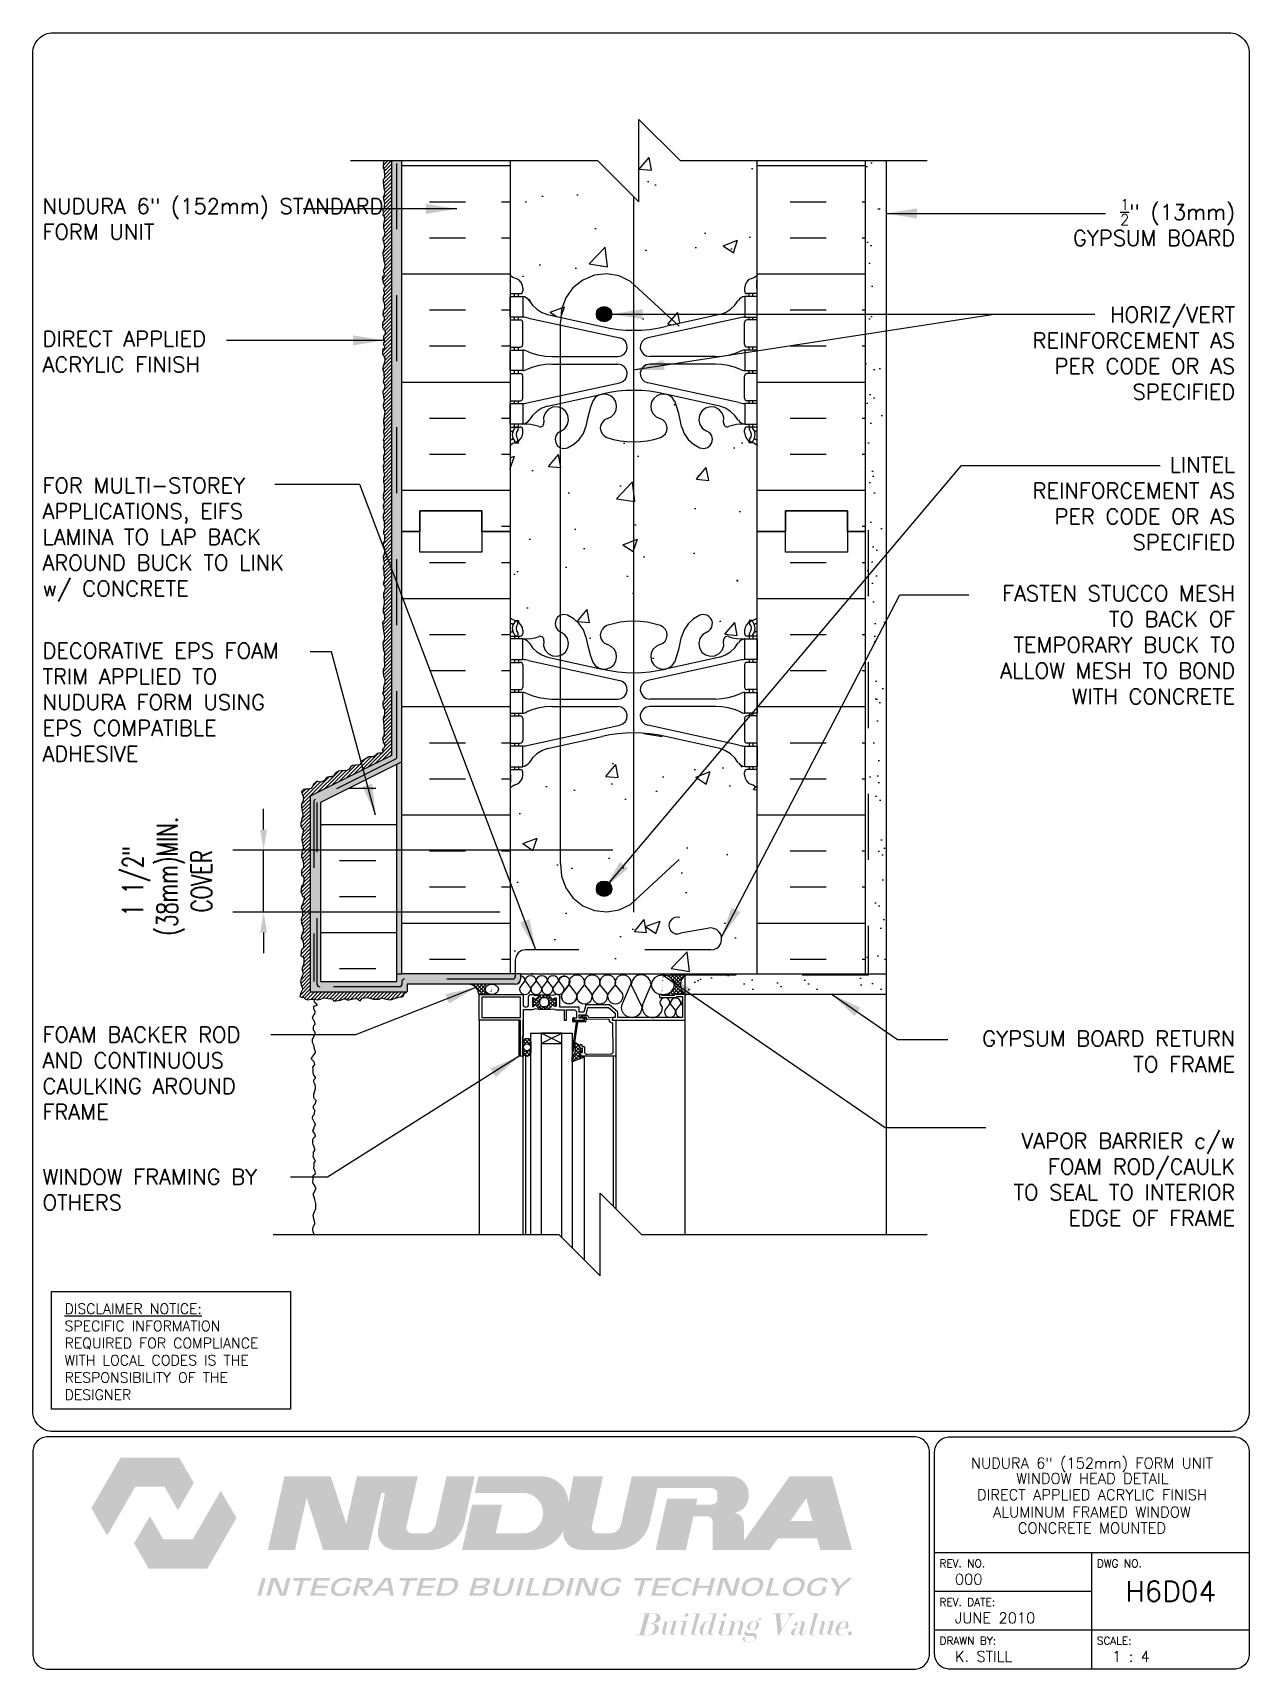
# Paper-space layout 'Layout1' of a CAD drawing. Header units: inches. Extents: x 0.42 to 7.8, y 0.49 to 10.41.
# The model-space entities are those that its viewports show. They can reach past a viewport. Long polylines and large blocks are cut down to what shows.
import ezdxf
from ezdxf.enums import TextEntityAlignment as Align

# ---------------------------------------------------------------- set-up
doc = ezdxf.new("R2010")
doc.units = ezdxf.units.IN
doc.header["$LTSCALE"] = 0.5
doc.header["$MEASUREMENT"] = 0
doc.linetypes.add('DASHED2', pattern=[0.375, 0.25, -0.125])
doc.linetypes.add('HIDDEN2', pattern=[0.1875, 0.125, -0.0625])
doc.layers.get('0').update_dxf_attribs({"linetype": 'CONTINUOUS'})
doc.layers.get('Defpoints').update_dxf_attribs({"linetype": 'CONTINUOUS'})
for name, color, linetype in [('HATCH', 12, 'CONTINUOUS'), ('LINE18', 9, 'CONTINUOUS'), ('line25', 2, 'CONTINUOUS'), ('LINE3', 3, 'CONTINUOUS'), ('LINE50', 5, 'CONTINUOUS'), ('LINE65', 3, 'CONTINUOUS'), ('LINE9', 9, 'CONTINUOUS'), ('LOGO', 7, 'CONTINUOUS'), ('TBK_LINE65', 3, 'CONTINUOUS'), ('TBK_TEXT', 4, 'CONTINUOUS'), ('TEXT', 4, 'CONTINUOUS'), ('Web_Edge', 9, 'CONTINUOUS')]:
    doc.layers.add(name, color=color, linetype=linetype)
doc.styles.add('DIM', font='romans.shx', dxfattribs={"width": 0.7})
doc.styles.add('ROMANS', font='romans')
doc.styles.get("Standard").update_dxf_attribs({"font": 'romans.shx'})
doc.dimstyles.new('ext_12', dxfattribs={"dimscale": 12, "dimtxt": 0.09375, "dimasz": 0.09375, "dimexe": 0.09375, "dimexo": 0.0625, "dimgap": 0.0625, "dimtad": 1, "dimdec": 1, "dimzin": 3, "dimdsep": 46, "dimlunit": 4, "dimtxsty": 'DIM', "dimcen": 0.09, "dimdle": 0.09375, "dimclrt": 4, "dimadec": 0, "dimazin": 0, "dimtfac": 1, "dimtdec": 1, "dimtmove": 2, "dimatfit": 3, "dimfxl": 1, "dimfrac": 2, "dimtolj": 1, "dimtzin": 0, "dimarcsym": 0})
doc.dimstyles.new('ext_8', dxfattribs={"dimscale": 8, "dimtxt": 0.09375, "dimasz": 0.09375, "dimexe": 0.09375, "dimexo": 0.0625, "dimgap": 0.0625, "dimtad": 1, "dimdec": 1, "dimzin": 3, "dimdsep": 46, "dimlunit": 4, "dimtxsty": 'DIM', "dimcen": 0.09, "dimdle": 0.09375, "dimclrt": 4, "dimadec": 0, "dimazin": 0, "dimtfac": 1, "dimtdec": 1, "dimtmove": 2, "dimatfit": 3, "dimfxl": 1, "dimfrac": 2, "dimtolj": 1, "dimtzin": 0, "dimarcsym": 0})
pattern_1 = [(0, (-0.5643, -6.3337), (0, 2.625), []), (0, (-0.5643, -5.4587), (0, 2.625), [0.875, -0.875]), (0, (-0.5643, -4.5837), (0, 2.625), [0.875, -0.875])]
pattern_2 = [(45, (84.75573, -136.8279), (-0.0441941738, 0.0441941738), []), (135, (84.75573, -136.8279), (-0.0441941738, -0.0441941738), [])]

psp = doc.layouts.get("Layout1")

# ---------------------------------------------------------------- texts
at = {"layer": 'TBK_TEXT', "color": 7, "style": 'ROMANS'}
for s, p in [('REV. NO.', (5.9215, 1.107)), ('DWG NO.', (6.876, 1.107)), ('REV. DATE:', (5.9215, 0.8726)), ('DRAWN BY:', (5.9215, 0.6382)), ('SCALE:', (6.876, 0.6382))]:
    psp.add_text(s, height=0.04688, dxfattribs=at).set_placement(p)
at = {"layer": 'TEXT', "insert": (0.6134, 2.7065), "char_height": 0.0625, "width": 1.41371, "attachment_point": 1, "style": 'ROMANS'}
psp.add_mtext('{\\Fromans.shx|c1;\\LDISCLAIMER NOTICE:\\l\\PSPECIFIC INFORMATION REQUIRED FOR COMPLIANCE WITH LOCAL CODES IS THE RESPONSIBILITY OF THE DESIGNER}', dxfattribs=at)

msp = doc.modelspace()

# ---------------------------------------------------------------- texts
at = {"layer": 'TEXT', "char_height": 0.375}
for s, insert, width, attachment_point in [('NUDURA 6" (152mm) STANDARD FORM UNIT ', (2793.545, 422.872), 9.23342, 4), ('\\A1;{\\H0.7x;\\S1/2;}" (13mm) GYPSUM BOARD', (2822.493, 422.789), 4.53432, 6), ('\\A1;{\\H1x;HORIZ/VERT REINFORCEMENT AS PER CODE OR AS SPECIFIED}', (2822.493, 419.615), 5.85126, 6), ('DIRECT APPLIED ACRYLIC FINISH', (2793.545, 419.655), 6.48178, 4), ('\\A1;LINTEL REINFORCEMENT AS PER CODE OR AS SPECIFIED', (2822.493, 415.969), 5.85126, 6), ('FOR MULTI-STOREY APPLICATIONS, EIFS LAMINA TO LAP BACK AROUND BUCK TO LINK w/ CONCRETE', (2793.545, 415.097), 6.48178, 4), ('FASTEN STUCCO MESH TO BACK OF TEMPORARY BUCK TO ALLOW MESH TO BOND WITH CONCRETE', (2822.493, 412.541), 6.48178, 6), ('DECORATIVE EPS FOAM TRIM APPLIED TO NUDURA FORM USING EPS COMPATIBLE ADHESIVE', (2793.545, 411.15), 6.48178, 4), ('FOAM BACKER ROD AND CONTINUOUS CAULKING AROUND FRAME', (2793.545, 402.149), 6.48178, 4), ('\\A1;GYPSUM BOARD RETURN TO FRAME', (2822.493, 402.678), 7.35288, 6), ('\\A1;VAPOR BARRIER c/w FOAM ROD/CAULK TO SEAL TO INTERIOR EDGE OF FRAME', (2822.493, 399.572), 5.85126, 6), ('WINDOW FRAMING BY OTHERS', (2793.545, 399.324), 6.48178, 4)]:
    msp.add_mtext(s, dxfattribs=dict(at, insert=insert, width=width, attachment_point=attachment_point))

# ---------------------------------------------------------------- blocks, each defined once
blk = doc.blocks.new('TITLEBLOCK-Tag')
at = {"style": 'ROMANS'}
for tag, height, p in [('TITLE_LINE_1', 0.065, (0.927, -0.1328)), ('TITLE_LINE_2', 0.065, (0.9294, -0.2258)), ('CENTRE-LINE-3', 0.065, (0.927, -0.3246)), ('TITLE_LINE_4', 0.065, (0.927, -0.4299)), ('TITLE_LINE_5', 0.065, (0.927, -0.526)), ('DWG', 0.125, (1.4043, -0.9102))]:
    blk.add_attdef(tag, text='', height=height, dxfattribs=at).set_placement(p, align=Align.MIDDLE_CENTER)
for tag, p in [('LATEST_REVISION', (0.0954, -0.8366)), ('REVISION_DATE', (0.0954, -1.071)), ('DRAWN_BY', (0.0954, -1.3053)), ('SCALE', (1.0499, -1.3053))]:
    blk.add_attdef(tag, text='', height=0.065, dxfattribs=at).set_placement(p, align=Align.MIDDLE_LEFT)
blk = doc.blocks.new('*D9')
at = {"layer": 'Defpoints', "color": 0, "transparency": 16777216}
for p in [(2798.911, 407.56), (2807.887, 407.56), (2805.144, 406.06)]:
    blk.add_point(p, dxfattribs=at)
at = {"layer": 'TEXT', "color": 0, "lineweight": -2, "transparency": 16777216}
for p, q in [((2798.911, 408.06), (2798.911, 408.56)), ((2807.387, 407.56), (2798.161, 407.56)), ((2798.911, 406.06), (2798.911, 407.56)), ((2804.644, 406.06), (2798.161, 406.06)), ((2798.911, 405.56), (2798.911, 405.06))]:
    blk.add_line(p, q, dxfattribs=at)
at = {"layer": 'TEXT', "color": 0, "transparency": 16777216}
for points in [[(2798.828, 408.06), (2798.995, 408.06), (2798.911, 407.56)], [(2798.828, 405.56), (2798.995, 405.56), (2798.911, 406.06)]]:
    blk.add_solid(points, dxfattribs=at)
at = {"layer": 'TEXT', "color": 4, "transparency": 16777216, "insert": (2796.573, 406.81), "char_height": 0.5, "attachment_point": 5, "rotation": 90, "style": 'DIM'}
blk.add_mtext('\\A1;1 1/2" \\P (38mm)MIN. \\PCOVER', dxfattribs=at)

# ---------------------------------------------------------------- dimensions: what is measured, and where the dimension line sits
at = {"layer": 'TEXT'}
dim = msp.add_linear_dim(base=(2798.911, 407.56), p1=(2805.144, 406.06), p2=(2807.887, 407.56), angle=90, text='<> \\P (38mm)MIN. \\PCOVER', dimstyle='ext_8', override={"dimtxt": 0.0625, "dimasz": 0.0625}, dxfattribs=at)
dim.commit()
dim.dimension.update_dxf_attribs({"geometry": '*D9', "text_midpoint": (2796.573, 406.81), "dimtype": 160})

# ---------------------------------------------------------------- hatches: boundary and pattern name
at = {"layer": 'HATCH'}
h = msp.add_hatch(dxfattribs=at)
h.set_pattern_fill('AR-CONC', color=256, scale=0.5)
h.set_pattern_definition([(50, (0, 0), (3.586301, -0.3137607), [0.375, -4.125]), (355, (0, 0), (-0.6937567, 3.7609607), [0.3, -3.3]), (100.45144, (0.299, -0.026), (2.8925442, 3.4472), [0.318701, -3.5057106]), (46.1842, (0, 1), (5.3362067, -0.8275964), [0.5625, -6.1875]), (96.63564, (0.4447, 0.931), (4.67331, 4.870593), [0.478052, -5.258569]), (351.18416, (0, 1), (4.67331, 4.870593), [0.45, -4.95]), (21, (0.5, 0.75), (2.9845353, -2.0130945), [0.375, -4.125]), (326, (0.5, 0.75), (1.2165767, 3.62575), [0.3, -3.3]), (71.45144, (0.7487, 0.5822), (4.201112, 1.6126558), [0.318701, -3.5057106]), (37.5, (0, 0), (0.0607993, 1.66446927), [0, -3.26, 0, -3.35, 0, -3.3125]), (7.5, (0, 0), (1.3153477, 1.9720586), [0, -1.91, 0, -3.185, 0, -1.2625]), (327.5, (-1.115, 0), (2.6691122, -0.11277436), [0, -1.25, 0, -3.9, 0, -5.175]), (317.5, (-1.615, 0), (2.9159308, 0.500525), [0, -1.625, 0, -2.59, 0, -3.675])])
h.paths.add_polyline_path([(2810.894, 424.29), (2809.019, 424.29), (2808.019, 425.29), (2808.019, 423.29), (2807.019, 424.29), (2804.894, 424.29), (2804.894, 421.509, 0.082415), (2805.037, 421.43, -0.317837), (2805.204, 421.194), (2805.204, 421.126, -0.414214), (2805.141, 421.064), (2805.094, 421.064), (2805.094, 420.994), (2805.199, 420.994, -0.188973), (2805.355, 420.899, 0.196323), (2805.804, 420.553), (2807.126, 420.262, 0.057795), (2807.894, 420.173, 0.057795), (2808.662, 420.262), (2809.984, 420.553, 0.196323), (2810.433, 420.899, -0.188973), (2810.589, 420.994), (2810.694, 420.994), (2810.694, 421.064), (2810.646, 421.064, -0.414214), (2810.584, 421.126), (2810.584, 421.194, -0.317837), (2810.75, 421.43, 0.082415), (2810.894, 421.509)])
h.paths.add_polyline_path([(2810.894, 415.29), (2810.894, 417.379, 0.064398), (2810.784, 417.445), (2810.694, 417.445), (2810.694, 417.487, -0.249069), (2810.584, 417.694), (2810.584, 417.761, -0.414214), (2810.646, 417.824), (2810.694, 417.824), (2810.694, 417.894), (2810.589, 417.894, 0.10046), (2810.195, 417.837, -0.601435), (2810.076, 417.942, 2.182095), (2809.665, 417.729, -1), (2809.502, 417.32, -0.24438), (2809.054, 417.841, 0.053157), (2808.888, 418.455, 1.553132), (2808.53, 418.031, -0.735593), (2808.542, 417.573, -0.082755), (2807.894, 417.465, -0.082755), (2807.245, 417.573, -0.735593), (2807.258, 418.031, 1.553132), (2806.9, 418.455, 0.053157), (2806.734, 417.841, -0.24438), (2806.285, 417.32, -1), (2806.122, 417.729, 2.182095), (2805.712, 417.942, -0.601435), (2805.592, 417.837, 0.10046), (2805.199, 417.894), (2805.094, 417.894), (2805.094, 417.824), (2805.141, 417.824, -0.414214), (2805.204, 417.761), (2805.204, 417.694, -0.249069), (2805.094, 417.487), (2805.094, 417.445), (2805.004, 417.445, 0.064398), (2804.894, 417.379), (2804.894, 415.29), (2804.894, 413.201, 0.064398), (2805.004, 413.135), (2805.094, 413.135), (2805.094, 413.093, -0.249069), (2805.204, 412.886), (2805.204, 412.819, -0.414214), (2805.141, 412.756), (2805.094, 412.756), (2805.094, 412.686), (2805.199, 412.686, 0.10046), (2805.592, 412.743, -0.601435), (2805.712, 412.639, 2.182095), (2806.122, 412.852, -1), (2806.285, 413.26, -0.24438), (2806.734, 412.739, 0.053157), (2806.9, 412.125, 1.553132), (2807.258, 412.55, -0.735593), (2807.245, 413.008, -0.082755), (2807.894, 413.116, -0.082755), (2808.542, 413.008, -0.735593), (2808.53, 412.55, 1.553132), (2808.888, 412.125, 0.053157), (2809.054, 412.739, -0.24438), (2809.502, 413.26, -1), (2809.665, 412.852, 2.182095), (2810.076, 412.639, -0.601435), (2810.195, 412.743, 0.10046), (2810.589, 412.686), (2810.694, 412.686), (2810.694, 412.756), (2810.646, 412.756, -0.414214), (2810.584, 412.819), (2810.584, 412.886, -0.249069), (2810.694, 413.093), (2810.694, 413.135), (2810.784, 413.135, 0.064398), (2810.894, 413.201)])
h.paths.add_polyline_path([(2810.894, 409.072, 0.082415), (2810.75, 409.151, -0.317837), (2810.584, 409.386), (2810.584, 409.454, -0.414214), (2810.646, 409.516), (2810.694, 409.516), (2810.694, 409.586), (2810.589, 409.586, -0.188973), (2810.433, 409.681, 0.196323), (2809.984, 410.027), (2808.662, 410.318, 0.057795), (2807.894, 410.407, 0.057795), (2807.126, 410.318), (2805.804, 410.027, 0.196323), (2805.355, 409.681, -0.188973), (2805.199, 409.586), (2805.094, 409.586), (2805.094, 409.516), (2805.141, 409.516, -0.414214), (2805.204, 409.454), (2805.204, 409.386, -0.317837), (2805.037, 409.151, 0.082415), (2804.894, 409.072), (2804.894, 404.56), (2805.144, 404.56), (2810.894, 404.56)])
h = msp.add_hatch(dxfattribs=at)
h.set_pattern_fill('ANSI31', color=256, scale=0.5)
h.set_pattern_definition([(45, (84.75573, -136.8279), (-0.0441941738, 0.0441941738), [])])
h.paths.add_polyline_path([(2802.019, 424.29), (2801.831, 424.29), (2801.812, 424.167), (2801.81, 424.107), (2801.848, 424.064), (2801.84, 424.039), (2801.845, 423.918), (2801.853, 423.879), (2801.829, 423.846), (2801.814, 423.808), (2801.811, 423.766), (2801.819, 423.696), (2801.827, 423.633), (2801.831, 423.609), (2801.842, 423.564), (2801.855, 423.535), (2801.845, 423.491), (2801.831, 423.438), (2801.815, 423.392), (2801.819, 423.362), (2801.826, 423.335), (2801.833, 423.305), (2801.842, 423.271), (2801.846, 423.233), (2801.84, 423.201), (2801.838, 423.173), (2801.83, 423.119), (2801.804, 423.087), (2801.81, 423.049), (2801.812, 423.02), (2801.804, 422.968), (2801.827, 422.952), (2801.838, 422.929), (2801.846, 422.888), (2801.844, 422.855), (2801.841, 422.842), (2801.837, 422.808), (2801.826, 422.782), (2801.818, 422.75), (2801.819, 422.726), (2801.825, 422.695), (2801.825, 422.666), (2801.825, 422.641), (2801.838, 422.626), (2801.834, 422.612), (2801.834, 422.588), (2801.852, 422.552), (2801.849, 422.507), (2801.844, 422.474), (2801.82, 422.434), (2801.807, 422.409), (2801.805, 422.371), (2801.816, 422.337), (2801.826, 422.3), (2801.826, 422.28), (2801.837, 422.235), (2801.845, 422.206), (2801.841, 422.159), (2801.826, 422.126), (2801.816, 422.094), (2801.807, 422.053), (2801.807, 422.011), (2801.816, 421.968), (2801.819, 421.932), (2801.825, 421.904), (2801.83, 421.883), (2801.833, 421.84), (2801.842, 421.809), (2801.852, 421.752), (2801.849, 421.689), (2801.831, 421.642), (2801.816, 421.612), (2801.823, 421.576), (2801.84, 421.564), (2801.84, 421.548), (2801.831, 421.493), (2801.804, 421.477), (2801.789, 421.421), (2801.807, 421.398), (2801.808, 421.356), (2801.818, 421.311), (2801.85, 421.268), (2801.852, 421.215), (2801.831, 421.191), (2801.818, 421.145), (2801.834, 421.104), (2801.837, 421.079), (2801.846, 421.048), (2801.824, 421.013), (2801.815, 420.978), (2801.815, 420.907), (2801.837, 420.831), (2801.845, 420.771), (2801.845, 420.693), (2801.822, 420.658), (2801.81, 420.63), (2801.807, 420.551), (2801.824, 420.513), (2801.837, 420.493), (2801.835, 420.442), (2801.828, 420.406), (2801.811, 420.383), (2801.797, 420.338), (2801.797, 420.299), (2801.801, 420.248), (2801.83, 420.186), (2801.842, 420.182), (2801.86, 420.146), (2801.858, 420.103), (2801.85, 420.073), (2801.838, 420.056), (2801.824, 420.024), (2801.82, 419.986), (2801.823, 419.958), (2801.837, 419.935), (2801.837, 419.885), (2801.819, 419.869), (2801.813, 419.839), (2801.828, 419.811), (2801.846, 419.78), (2801.842, 419.735), (2801.813, 419.725), (2801.798, 419.673), (2801.797, 419.627), (2801.8, 419.59), (2801.824, 419.558), (2801.838, 419.525), (2801.857, 419.477), (2801.856, 419.444), (2801.854, 419.42), (2801.845, 419.402), (2801.835, 419.382), (2801.827, 419.344), (2801.812, 419.291), (2801.804, 419.26), (2801.807, 419.214), (2801.818, 419.174), (2801.826, 419.15), (2801.829, 419.118), (2801.831, 419.087), (2801.837, 419.06), (2801.835, 419.016), (2801.82, 418.959), (2801.815, 418.928), (2801.827, 418.879), (2801.843, 418.846), (2801.853, 418.805), (2801.834, 418.742), (2801.83, 418.726), (2801.809, 418.696), (2801.808, 418.653), (2801.812, 418.603), (2801.82, 418.574), (2801.82, 418.535), (2801.842, 418.491), (2801.834, 418.437), (2801.823, 418.401), (2801.815, 418.341), (2801.824, 418.291), (2801.834, 418.253), (2801.856, 418.2), (2801.846, 418.134), (2801.841, 418.103), (2801.834, 418.045), (2801.82, 418.008), (2801.82, 417.968), (2801.822, 417.932), (2801.822, 417.906), (2801.842, 417.915), (2801.831, 417.878), (2801.836, 417.83), (2801.836, 417.785), (2801.821, 417.742), (2801.818, 417.705), (2801.829, 417.65), (2801.836, 417.618), (2801.834, 417.565), (2801.812, 417.517), (2801.81, 417.506), (2801.83, 417.48), (2801.83, 417.433), (2801.826, 417.384), (2801.822, 417.346), (2801.84, 417.29), (2801.845, 417.217), (2801.84, 417.158), (2801.823, 417.126), (2801.819, 417.029), (2801.84, 416.988), (2801.84, 416.94), (2801.83, 416.923), (2801.814, 416.887), (2801.814, 416.843), (2801.819, 416.794), (2801.822, 416.756), (2801.844, 416.684), (2801.831, 416.608), (2801.822, 416.59), (2801.822, 416.522), (2801.823, 416.481), (2801.834, 416.462), (2801.837, 416.402), (2801.838, 416.372), (2801.841, 416.32), (2801.841, 416.277), (2801.827, 416.233), (2801.823, 416.202), (2801.812, 416.17), (2801.818, 416.148), (2801.811, 416.091), (2801.821, 416.091), (2801.826, 416.05), (2801.842, 415.997), (2801.829, 415.964), (2801.816, 415.923), (2801.816, 415.884), (2801.819, 415.847), (2801.834, 415.818), (2801.834, 415.793), (2801.837, 415.742), (2801.822, 415.718), (2801.816, 415.68), (2801.816, 415.616), (2801.823, 415.58), (2801.834, 415.542), (2801.846, 415.514), (2801.841, 415.48), (2801.837, 415.431), (2801.844, 415.398), (2801.84, 415.359), (2801.829, 415.332), (2801.819, 415.302), (2801.818, 415.266), (2801.819, 415.232), (2801.834, 415.217), (2801.844, 415.183), (2801.845, 415.157), (2801.845, 415.112), (2801.848, 415.076), (2801.837, 415.059), (2801.83, 415.037), (2801.815, 415.008), (2801.815, 414.952), (2801.815, 414.921), (2801.834, 414.893), (2801.84, 414.865), (2801.844, 414.807), (2801.84, 414.741), (2801.822, 414.707), (2801.816, 414.684), (2801.816, 414.653), (2801.819, 414.63), (2801.827, 414.599), (2801.827, 414.562), (2801.841, 414.523), (2801.838, 414.504), (2801.834, 414.476), (2801.814, 414.449), (2801.81, 414.428), (2801.81, 414.409), (2801.81, 414.379), (2801.829, 414.357), (2801.829, 414.317), (2801.829, 414.282), (2801.83, 414.244), (2801.844, 414.197), (2801.845, 414.138), (2801.834, 414.104), (2801.816, 414.026), (2801.849, 413.963), (2801.862, 413.9), (2801.838, 413.832), (2801.818, 413.784), (2801.823, 413.689), (2801.838, 413.623), (2801.838, 413.551), (2801.821, 413.46), (2801.81, 413.397), (2801.814, 413.327), (2801.838, 413.288), (2801.849, 413.225), (2801.842, 413.146), (2801.797, 413.083), (2801.812, 412.933), (2801.825, 412.872), (2801.836, 412.796), (2801.847, 412.711), (2801.827, 412.648), (2801.808, 412.58), (2801.81, 412.53), (2801.816, 412.463), (2801.825, 412.402), (2801.847, 412.363), (2801.845, 412.291), (2801.838, 412.252), (2801.836, 412.217), (2801.834, 412.141), (2801.849, 412.089), (2801.845, 411.999), (2801.814, 411.949), (2801.81, 411.862), (2801.821, 411.779), (2801.851, 411.718), (2801.853, 411.616), (2801.834, 411.577), (2801.821, 411.514), (2801.818, 411.413), (2801.801, 411.376), (2801.818, 411.324), (2801.836, 411.285), (2801.836, 411.2), (2801.81, 411.167), (2801.805, 411.154), (2801.803, 411.087), (2801.812, 411.018), (2801.842, 410.97), (2801.844, 410.916), (2801.842, 410.839), (2801.823, 410.796), (2801.81, 410.746), (2801.823, 410.661), (2801.831, 410.593), (2801.829, 410.515), (2801.836, 410.428), (2801.834, 410.373), (2801.825, 410.317), (2801.794, 410.275), (2801.812, 410.177), (2801.86, 410.099), (2801.818, 410.023), (2801.792, 409.997), (2801.814, 409.955), (2801.788, 409.918), (2801.716, 409.914), (2801.666, 409.903), (2801.609, 409.848), (2801.579, 409.829), (2801.526, 409.827), (2801.468, 409.822), (2801.299, 409.719), (2801.275, 409.671), (2801.244, 409.63), (2801.138, 409.625), (2801.072, 409.617), (2801.022, 409.571), (2800.981, 409.519), (2800.933, 409.492), (2800.852, 409.486), (2800.794, 409.482), (2800.733, 409.475), (2800.654, 409.425), (2800.626, 409.386), (2800.604, 409.36), (2800.558, 409.347), (2800.55, 409.342), (2800.5, 409.34), (2800.436, 409.323), (2800.391, 409.253), (2800.304, 409.207), (2800.227, 409.227), (2800.197, 409.225), (2800.123, 409.159), (2800.101, 409.109), (2800.062, 409.061), (2800.001, 409.042), (2799.975, 409.044), (2799.927, 409.037), (2799.879, 409.029), (2799.835, 408.981), (2799.838, 408.963), (2799.848, 408.928), (2799.883, 408.84), (2799.874, 408.769), (2799.85, 408.719), (2799.831, 408.666), (2799.829, 408.621), (2799.833, 408.594), (2799.839, 408.566), (2799.848, 408.505), (2799.85, 408.49), (2799.861, 408.455), (2799.861, 408.431), (2799.861, 408.39), (2799.842, 408.333), (2799.839, 408.32), (2799.835, 408.283), (2799.818, 408.222), (2799.818, 408.141), (2799.829, 408.115), (2799.846, 408.087), (2799.87, 408.054), (2799.87, 408.013), (2799.872, 407.986), (2799.857, 407.949), (2799.844, 407.907), (2799.841, 407.848), (2799.841, 407.809), (2799.846, 407.785), (2799.85, 407.759), (2799.859, 407.729), (2799.861, 407.683), (2799.87, 407.62), (2799.865, 407.563), (2799.841, 407.515), (2799.837, 407.478), (2799.833, 407.43), (2799.835, 407.395), (2799.859, 407.351), (2799.863, 407.303), (2799.878, 407.253), (2799.876, 407.205), (2799.881, 407.136), (2799.839, 407.09), (2799.833, 407.049), (2799.833, 406.953), (2799.854, 406.935), (2799.887, 406.9), (2799.885, 406.831), (2799.883, 406.761), (2799.854, 406.702), (2799.835, 406.685), (2799.824, 406.626), (2799.82, 406.611), (2799.817, 406.552), (2799.835, 406.524), (2799.854, 406.447), (2799.894, 406.423), (2799.891, 406.343), (2799.874, 406.299), (2799.863, 406.271), (2799.835, 406.193), (2799.822, 406.153), (2799.854, 406.106), (2799.854, 406.039), (2799.852, 405.969), (2799.85, 405.943), (2799.822, 405.88), (2799.828, 405.782), (2799.859, 405.741), (2799.867, 405.703), (2799.881, 405.623), (2799.867, 405.568), (2799.85, 405.549), (2799.83, 405.473), (2799.82, 405.423), (2799.852, 405.379), (2799.872, 405.331), (2799.878, 405.27), (2799.878, 405.19), (2799.843, 405.153), (2799.822, 405.111), (2799.815, 405.001), (2799.87, 404.966), (2799.885, 404.938), (2799.889, 404.855), (2799.881, 404.783), (2799.863, 404.738), (2799.844, 404.709), (2799.846, 404.637), (2799.865, 404.598), (2799.868, 404.559), (2799.846, 404.502), (2799.822, 404.446), (2799.809, 404.356), (2799.82, 404.298), (2799.846, 404.234), (2799.855, 404.182), (2799.82, 404.117), (2799.807, 404.078), (2799.789, 404.008), (2799.85, 403.984), (2799.876, 403.993), (2799.929, 403.949), (2799.974, 403.93), (2800.064, 403.943), (2800.098, 403.949), (2800.14, 403.947), (2800.227, 403.932), (2800.297, 403.945), (2800.358, 403.975), (2800.39, 403.975), (2800.475, 403.962), (2800.565, 403.958), (2800.615, 403.91), (2800.676, 403.91), (2800.719, 403.912), (2800.778, 403.919), (2800.815, 403.94), (2800.85, 403.956), (2800.906, 403.956), (2800.946, 403.932), (2800.987, 403.932), (2801.057, 403.943), (2801.087, 403.958), (2801.19, 403.96), (2801.196, 403.938), (2801.259, 403.908), (2801.3, 403.969), (2801.422, 403.986), (2801.526, 403.964), (2801.577, 403.945), (2801.718, 403.947), (2801.766, 403.98), (2801.886, 403.945), (2801.992, 403.934), (2802.09, 403.962), (2802.197, 403.993), (2802.269, 404.004), (2802.306, 404.036), (2802.322, 404.083), (2802.394, 404.123), (2800.044, 404.123), (2800.044, 408.873), (2802.019, 409.861)])
h = msp.add_hatch(dxfattribs=at)
h.set_pattern_fill('AR-SAND', color=256, scale=0.05)
h.set_pattern_definition([(37.5, (84.75573, -136.8279), (-0.003149668, 0.0963411885), [0, -0.076, 0, -0.085, 0, -0.08125]), (7.5, (84.75573, -136.8279), (0.088488835, 0.141107303), [0, -0.041, 0, -0.0685, 0, -0.02625]), (327.5, (84.69423, -136.8279), (0.155707093, 0.0002829527), [0, -0.025, 0, -0.09, 0, -0.1175]), (317.5, (84.69423, -136.8279), (0.15030633, 0.043883778), [0, -0.0125, 0, -0.059, 0, -0.0675])])
h.paths.add_polyline_path([(2802.269, 409.706), (2802.144, 409.644), (2802.144, 404.56), (2802.269, 404.56)], flags=17)
h.paths.add_polyline_path([(2805.144, 404.56), (2802.269, 404.56), (2802.144, 404.56), (2802.144, 404.373), (2800.294, 404.373), (2800.294, 408.719), (2802.269, 409.706), (2802.269, 415.29), (2802.269, 424.29), (2802.019, 424.29), (2802.019, 409.861), (2800.044, 408.873), (2800.044, 404.123), (2802.394, 404.123), (2802.394, 404.31), (2805.144, 404.31)])
h = msp.add_hatch(dxfattribs=at)
h.set_pattern_fill('INSUL', color=256, scale=7, style=0)
h.set_pattern_definition(pattern_1)
h.paths.add_polyline_path([(2802.269, 415.29), (2802.706, 415.29), (2802.706, 415.79), (2804.206, 415.79), (2804.206, 415.29), (2804.894, 415.29), (2804.894, 421.201, -0.268005), (2804.904, 421.184), (2804.904, 421.37), (2804.904, 421.37, 0.267087), (2804.894, 421.387), (2804.894, 424.29), (2802.269, 424.29)])
h.paths.add_polyline_path([(2810.894, 415.29), (2811.144, 415.29), (2811.581, 415.29), (2811.581, 415.79), (2813.081, 415.79), (2813.081, 415.29), (2813.519, 415.29), (2813.519, 424.29), (2810.894, 424.29), (2810.894, 421.353, -0.268005), (2810.884, 421.37), (2810.884, 421.184), (2810.884, 421.184, 0.26755), (2810.894, 421.167)])
h = msp.add_hatch(dxfattribs=at)
h.set_pattern_fill('AR-SAND', color=256, scale=0.5)
h.set_pattern_definition([(37.5, (84.7557, -136.8279), (-0.03149668, 0.96341188), [0, -0.76, 0, -0.85, 0, -0.8125]), (7.5, (84.7557, -136.8279), (0.88488835, 1.41107303), [0, -0.41, 0, -0.685, 0, -0.2625]), (327.5, (84.1407, -136.8279), (1.55707093, 0.00282953), [0, -0.25, 0, -0.9, 0, -1.175]), (317.5, (84.1407, -136.8279), (1.5030633, 0.4388378), [0, -0.125, 0, -0.59, 0, -0.675])])
h.paths.add_polyline_path([(2814.019, 404.56), (2813.519, 404.56), (2809.144, 404.56), (2809.144, 404.06), (2814.019, 404.06)])
h.paths.add_polyline_path([(2814.019, 424.29), (2813.519, 424.29), (2813.519, 415.29), (2813.519, 406.06), (2813.519, 404.56), (2814.019, 404.56)])
h = msp.add_hatch(dxfattribs=at)
h.set_pattern_fill('INSUL', color=256, scale=7, style=0)
h.set_pattern_definition(pattern_1)
edge = h.paths.add_edge_path()
edge.add_arc((2804.884, 409.21), 0.02, 0, 60.012, ccw=False)
edge.add_line((2804.904, 409.21), (2804.904, 409.396))
edge.add_line((2804.904, 409.396), (2804.904, 409.396))
edge.add_arc((2804.884, 409.396), 0.02, 0.1945, 60.012)
edge.add_line((2804.894, 409.414), (2804.894, 415.29))
edge.add_line((2804.894, 415.29), (2804.206, 415.29))
edge.add_line((2804.206, 415.29), (2804.206, 414.79))
edge.add_line((2804.206, 414.79), (2802.706, 414.79))
edge.add_line((2802.706, 414.79), (2802.706, 415.29))
edge.add_line((2802.706, 415.29), (2802.269, 415.29))
edge.add_line((2802.269, 415.29), (2802.269, 404.56))
edge.add_line((2802.269, 404.56), (2804.894, 404.56))
edge.add_line((2804.894, 404.56), (2804.894, 409.228))
edge = h.paths.add_edge_path()
edge.add_line((2813.519, 415.29), (2813.081, 415.29))
edge.add_line((2813.081, 415.29), (2813.081, 414.79))
edge.add_line((2813.081, 414.79), (2811.581, 414.79))
edge.add_line((2811.581, 414.79), (2811.581, 415.29))
edge.add_line((2811.581, 415.29), (2811.144, 415.29))
edge.add_line((2811.144, 415.29), (2810.894, 415.29))
edge.add_line((2810.894, 415.29), (2810.894, 409.379))
edge.add_arc((2810.904, 409.396), 0.02, 180, 240.012, ccw=False)
edge.add_line((2810.884, 409.396), (2810.884, 409.21))
edge.add_line((2810.884, 409.21), (2810.884, 409.21))
edge.add_arc((2810.904, 409.21), 0.02, 180.2465, 240.012)
edge.add_line((2810.894, 409.193), (2810.894, 404.56))
edge.add_line((2810.894, 404.56), (2813.519, 404.56))
edge.add_line((2813.519, 404.56), (2813.519, 415.29))
h = msp.add_hatch(dxfattribs=at)
h.set_pattern_fill('INSUL', color=256, scale=7)
h.set_pattern_definition([(0, (84.7557, -111.564), (0, 2.625), []), (0, (84.7557, -110.689), (0, 2.625), [0.875, -0.875]), (0, (84.7557, -109.814), (0, 2.625), [0.875, -0.875])])
h.paths.add_polyline_path([(2802.144, 409.644), (2800.294, 408.719), (2800.294, 404.373), (2801.394, 404.373), (2802.144, 404.748)])
h = msp.add_hatch(dxfattribs=at)
h.set_pattern_fill('ANSI37', color=256, scale=0.5)
h.set_pattern_definition(pattern_2)
edge = h.paths.add_edge_path()
edge.add_ellipse((2804.452, 404.185), major_axis=(0.159, 0), ratio=0.790482, start_angle=-270, end_angle=-99.2881, ccw=False)
edge.add_line((2804.452, 404.31), (2803.888, 404.31))
edge.add_arc((2803.872, 404.038), 0.272, 4.6258, 86.6637, ccw=False)
edge.add_line((2804.144, 404.06), (2804.427, 404.06))
h.paths.add_polyline_path([(2804.577, 404.263), (2804.576, 404.264), (2804.58, 404.26)])
h = msp.add_hatch(dxfattribs=at)
h.set_pattern_fill('ANSI37', color=256, scale=0.5)
h.set_pattern_definition(pattern_2)
edge = h.paths.add_edge_path()
edge.add_line((2809.144, 404.529), (2808.609, 404.529))
edge.add_ellipse((2808.601, 404.294), major_axis=(0.283, 0), ratio=0.833647, start_angle=623.083, end_angle=808.4859, ccw=False)
edge.add_arc((2808.564, 404.05), 0.01, 0, 68.9308, ccw=False)
edge.add_line((2808.574, 404.05), (2808.574, 404.045))
edge.add_arc((2808.584, 404.045), 0.01, 180, 270)
edge.add_line((2808.584, 404.035), (2808.869, 404.035))
edge.add_arc((2808.869, 404.045), 0.01, 270, 360)
edge.add_line((2808.879, 404.045), (2808.879, 404.05))
edge.add_arc((2808.889, 404.05), 0.01, 90, 180, ccw=False)
edge.add_line((2808.889, 404.06), (2809.144, 404.06))
edge.add_arc((2809.322, 404.295), 0.295, 127.3217, 232.6783, ccw=False)
h = msp.add_hatch(dxfattribs=at)
h.set_pattern_fill('ANSI37', color=256, scale=0.5, style=0)
h.set_pattern_definition([(45, (84.75573, -117.55711), (-0.0441941738, 0.0441941738), []), (135, (84.75573, -117.55711), (-0.0441941738, -0.0441941738), [])])
h.paths.add_polyline_path([(2805.399, 402.901), (2805.399, 402.655, -0.973119), (2805.209, 402.649), (2805.209, 402.901, -1.00028)])
h.paths.add_polyline_path([(2805.216, 402.778, 1), (2805.391, 402.778, 1)], flags=16)
h.paths.add_polyline_path([(2806.57, 402.56), (2806.695, 402.56, -0.392741), (2806.675, 402.534), (2806.399, 402.423), (2806.399, 402.528, 0.314564), (2806.453, 402.871), (2806.457, 402.898), (2806.483, 402.898, -0.149443), (2806.586, 402.779), (2806.586, 402.778, 0.192913), (2806.594, 402.757, -0.089226), (2806.608, 402.663), (2806.589, 402.66, 0.315299), (2806.587, 402.657)])
h.paths.add_polyline_path([(2805.932, 403.939, 0.772598), (2805.957, 403.954, -0.343149), (2805.962, 403.965), (2805.978, 403.974, -0.131652), (2805.982, 403.975), (2806.001, 403.975, -0.414214), (2806.009, 403.967), (2806.009, 403.778, -0.414214), (2806.001, 403.77), (2805.982, 403.77, -0.131652), (2805.978, 403.771), (2805.962, 403.781, -0.343149), (2805.957, 403.792, 0.772598), (2805.932, 403.807), (2805.824, 403.699), (2805.618, 403.699), (2805.511, 403.807, 0.772598), (2805.486, 403.792, -0.343149), (2805.481, 403.781), (2805.465, 403.771, -0.131652), (2805.461, 403.77), (2805.442, 403.77, -0.414214), (2805.434, 403.778), (2805.434, 403.967, -0.414214), (2805.442, 403.975), (2805.461, 403.975, -0.131652), (2805.465, 403.974), (2805.481, 403.965, -0.343149), (2805.486, 403.954, 0.772598), (2805.511, 403.939), (2805.618, 404.046), (2805.824, 404.046)])
h.paths.add_polyline_path([(2805.749, 403.758), (2805.694, 403.758, -0.323848), (2805.637, 403.799, -0.326502), (2805.637, 403.947, -0.323848), (2805.694, 403.988), (2805.749, 403.988, -0.323848), (2805.806, 403.947, -0.326502), (2805.806, 403.799, -0.323848)], flags=16)
at = {"layer": 'LINE65'}
for points in [[(2807.363, 420.564, 1), (2806.988, 420.564, 1)], [(2807.363, 406.624, 1), (2806.988, 406.624, 1)]]:
    msp.add_hatch(color=256, dxfattribs=at).paths.add_polyline_path(points)

# ---------------------------------------------------------------- linework, layer by layer
at = {"layer": 'HATCH'}
for p, q in [((2809.98, 418.332), (2809.98, 418.332)), ((2808.104, 403.8), (2808.314, 404.297)), ((2805.849, 404.046), (2805.594, 404.046)), ((2808.77, 403.84), (2808.646, 403.677)), ((2808.906, 403.677), (2808.781, 403.84)), ((2809.041, 403.84), (2808.917, 403.677)), ((2809.079, 403.804), (2809.052, 403.84)), ((2814.019, 404.06), (2814.019, 398.237)), ((2805.209, 398.237), (2805.209, 403.435)), ((2805.849, 403.699), (2805.594, 403.699)), ((2809.144, 398.237), (2809.144, 403.435)), ((2805.274, 398.237), (2805.274, 402.564)), ((2806.695, 402.56), (2806.695, 397.623)), ((2807.458, 402.56), (2807.458, 398.86))]:
    msp.add_line(p, q, dxfattribs=at)
at = {"layer": 'HATCH', "color": 4, "linetype": 'DASHED2', "ltscale": 0.5}
for p, q in [((2813.581, 415.324), (2813.581, 404.529)), ((2813.581, 404.529), (2807.864, 404.529))]:
    msp.add_line(p, q, dxfattribs=at)
at = {"layer": 'HATCH', "linetype": 'HIDDEN2'}
msp.add_line((2804.894, 404.857), (2804.894, 404.857), dxfattribs=at)
msp.add_line((2804.894, 404.857), (2804.894, 404.857), dxfattribs=at)
at = {"layer": 'HATCH'}
for points in [[(2805.144, 404.522, -0.367714), (2805.253, 404.394), (2805.128, 404.231, 1.33151), (2805.388, 404.231), (2805.264, 404.393)], [(2805.264, 404.393, -1), (2805.523, 404.393), (2805.399, 404.231, 1.33151), (2805.659, 404.231), (2805.534, 404.393)], [(2805.534, 404.393, -1), (2805.794, 404.393), (2805.67, 404.231, 1.33151), (2805.929, 404.231), (2805.805, 404.393)], [(2805.805, 404.393, -1), (2806.065, 404.393), (2805.94, 404.231, 1.33151), (2806.2, 404.231), (2806.075, 404.393)], [(2806.506, 404.072, -1.33151), (2806.146, 404.072), (2806.318, 404.297, 1.253869), (2806.075, 404.393, -1.253869), (2806.318, 404.297), (2806.146, 404.072, 1.33151), (2806.506, 404.072), (2806.333, 404.297, -1.33151), (2806.692, 404.297), (2806.52, 404.072, 1.33151), (2806.88, 404.072), (2806.707, 404.297, -1.33151), (2807.066, 404.297), (2806.895, 404.072, 1.33151), (2807.254, 404.072), (2807.081, 404.297, -1.33151), (2807.441, 404.297), (2807.269, 404.072, 1.33151), (2807.628, 404.072), (2807.455, 404.296, -1.33151), (2807.815, 404.296)], [(2808.314, 404.297, 1), (2807.835, 404.297), (2808.089, 403.758, -1.151765), (2807.604, 403.8), (2807.815, 404.296)]]:
    msp.add_lwpolyline(points, format="xyb", dxfattribs=at)
msp.add_lwpolyline([(2800.142, 398.237), (2800.118, 398.305), (2800.106, 398.361), (2800.118, 398.422), (2800.123, 398.439), (2800.156, 398.498), (2800.154, 398.525), (2800.125, 398.653), (2800.118, 398.71), (2800.137, 398.775), (2800.179, 398.869), (2800.181, 398.941), (2800.177, 398.993), (2800.162, 399.052), (2800.152, 399.088), (2800.135, 399.144), (2800.114, 399.22), (2800.186, 399.356), (2800.173, 399.381), (2800.146, 399.436), (2800.118, 399.476), (2800.106, 399.516), (2800.114, 399.583), (2800.114, 399.669), (2800.175, 399.715), (2800.165, 399.767), (2800.133, 399.837), (2800.135, 399.908), (2800.141, 399.979), (2800.173, 400.017), (2800.165, 400.034), (2800.12, 400.107), (2800.114, 400.124), (2800.123, 400.174), (2800.121, 400.235), (2800.156, 400.274), (2800.158, 400.306), (2800.127, 400.377), (2800.112, 400.421), (2800.104, 400.453), (2800.106, 400.514), (2800.11, 400.541), (2800.129, 400.589), (2800.171, 400.619), (2800.169, 400.629), (2800.152, 400.677), (2800.114, 400.734), (2800.106, 400.757), (2800.127, 400.803), (2800.15, 400.86), (2800.171, 400.898), (2800.156, 400.942), (2800.142, 400.971), (2800.102, 401.049), (2800.1, 401.061), (2800.104, 401.114), (2800.146, 401.158), (2800.148, 401.168), (2800.154, 401.256), (2800.127, 401.28), (2800.121, 401.298), (2800.119, 401.351), (2800.144, 401.387), (2800.171, 401.416), (2800.184, 401.489), (2800.148, 401.531), (2800.142, 401.545), (2800.129, 401.581), (2800.133, 401.642), (2800.144, 401.667), (2800.142, 401.684), (2800.154, 401.724), (2800.173, 401.778), (2800.173, 401.816), (2800.165, 401.873), (2800.146, 401.904), (2800.137, 401.917), (2800.133, 401.952), (2800.133, 401.992), (2800.171, 402.032), (2800.169, 402.049), (2800.148, 402.085), (2800.127, 402.095), (2800.118, 402.164), (2800.114, 402.211), (2800.112, 402.246), (2800.106, 402.3), (2800.137, 402.338), (2800.152, 402.359), (2800.137, 402.43), (2800.068, 402.497), (2800.102, 402.547), (2800.108, 402.566), (2800.14, 402.604), (2800.175, 402.65), (2800.173, 402.675), (2800.148, 402.734), (2800.144, 402.747), (2800.14, 402.789), (2800.133, 402.831), (2800.095, 402.896), (2800.1, 402.975), (2800.116, 403.001), (2800.14, 403.053), (2800.142, 403.07), (2800.171, 403.101), (2800.15, 403.171), (2800.125, 403.198), (2800.125, 403.259), (2800.131, 403.307), (2800.163, 403.341), (2800.154, 403.38), (2800.146, 403.41), (2800.142, 403.416), (2800.1, 403.49), (2800.125, 403.55), (2800.14, 403.571), (2800.169, 403.628), (2800.142, 403.691), (2800.127, 403.727), (2800.133, 403.779), (2800.221, 403.802), (2800.167, 403.857), (2800.14, 403.888), (2800.144, 403.939), (2800.142, 403.947)], dxfattribs=at)
for points in [[(2805.801, 403.789, -0.273456), (2805.749, 403.758), (2805.694, 403.758, -0.273456), (2805.641, 403.789), (2805.628, 403.813, -0.256981), (2805.628, 403.933), (2805.641, 403.957, -0.273456), (2805.694, 403.988), (2805.749, 403.988, -0.273456), (2805.801, 403.957), (2805.814, 403.933, -0.256981), (2805.814, 403.813)], [(2805.209, 402.649), (2805.209, 402.901, -1), (2805.399, 402.901), (2805.399, 402.655, -0.973119)], [(2806.57, 402.56), (2806.695, 402.56), (2806.695, 402.558, -0.36397), (2806.675, 402.534), (2806.399, 402.423), (2806.399, 402.528, 0.314564), (2806.453, 402.871), (2806.457, 402.898), (2806.483, 402.898, -0.264552), (2806.608, 402.663), (2806.589, 402.66, 0.315299), (2806.587, 402.657)]]:
    msp.add_lwpolyline(points, format="xyb", close=True, dxfattribs=at)
at = {"layer": 'HATCH', "flags": 128}
for points in [[(2804.144, 403.435), (2804.144, 398.237)], [(2807.394, 402.56), (2807.394, 398.924)]]:
    msp.add_lwpolyline(points, dxfattribs=at)
at = {"layer": 'HATCH'}
msp.add_circle((2805.304, 402.778), 0.0875, dxfattribs=at)
for centre, radius, start, end in [((2808.343, 403.745), 0.246, 167.0097, 3.1474), ((2808.652, 403.862), 0.121, 349.4822, 238.7664), ((2808.911, 403.84), 0.13, 0, 180), ((2809.182, 403.84), 0.13, 142.3016, 180), ((2808.776, 403.639), 0.135, 163.8151, 16.1849), ((2809.047, 403.639), 0.135, 163.8151, 283.7578)]:
    msp.add_arc(centre, radius, start, end, dxfattribs=at)
at = {"layer": 'LINE18'}
for p, q in [((2805.115, 403.435), (2804.159, 403.435)), ((2805.115, 402.56), (2805.115, 403.435)), ((2805.399, 398.237), (2805.399, 403.121)), ((2805.399, 403.121), (2806.399, 403.121)), ((2806.399, 403.121), (2806.399, 397.919)), ((2805.209, 402.56), (2805.115, 402.56))]:
    msp.add_line(p, q, dxfattribs=at)
for points in [[(2805.442, 403.975, 0.414214), (2805.434, 403.967), (2805.434, 403.778, 0.414214), (2805.442, 403.77), (2805.461, 403.77, 0.131652), (2805.465, 403.771), (2805.481, 403.781, 0.343149), (2805.486, 403.792, -0.772598), (2805.511, 403.807), (2805.601, 403.716, -0.713293), (2805.593, 403.699), (2805.516, 403.709), (2805.431, 403.686, -0.065543), (2805.425, 403.685), (2805.209, 403.685), (2805.209, 403.05), (2805.189, 403.03), (2805.209, 403.01), (2805.189, 402.99), (2805.209, 402.97), (2805.189, 402.95), (2805.209, 402.93), (2805.189, 402.91), (2805.209, 402.89), (2805.189, 402.87), (2805.209, 402.85), (2805.189, 402.83), (2805.209, 402.81), (2805.189, 402.79), (2805.209, 402.77), (2805.189, 402.75), (2805.209, 402.73), (2805.189, 402.71), (2805.209, 402.69), (2805.189, 402.67), (2805.209, 402.65), (2805.189, 402.63), (2805.209, 402.61), (2805.209, 402.56), (2805.144, 402.56), (2805.144, 403.435), (2804.144, 403.435), (2804.144, 404.06), (2805.209, 404.06), (2805.209, 403.819, 1), (2805.344, 403.819), (2805.344, 404.002, -0.414214), (2805.402, 404.06), (2805.425, 404.06, -0.065543), (2805.431, 404.059), (2805.516, 404.037), (2805.593, 404.046, -0.713293), (2805.601, 404.029), (2805.511, 403.939, -0.772598), (2805.486, 403.954, 0.343149), (2805.481, 403.965), (2805.465, 403.974, 0.131652), (2805.461, 403.975)], [(2806.21, 403.668), (2806.21, 403.435), (2806.26, 403.435), (2806.26, 403.668), (2806.25, 403.685), (2806.446, 403.685, -0.414214), (2806.508, 403.623), (2806.508, 403.485), (2806.446, 403.485), (2806.446, 403.477, 0.325505), (2806.467, 403.449), (2806.508, 403.435), (2806.68, 403.435, 0.414214), (2806.695, 403.45), (2806.695, 403.47, 0.414214), (2806.68, 403.485), (2806.573, 403.485), (2806.573, 403.568), (2806.737, 403.568), (2806.784, 403.744), (2807.284, 403.744), (2807.445, 403.603), (2807.445, 403.5), (2807.393, 403.5, 0.36397), (2807.383, 403.492), (2807.376, 403.447, 0.466308), (2807.385, 403.435), (2809.144, 403.435), (2809.144, 404.06), (2808.889, 404.06, 0.414214), (2808.879, 404.05), (2808.879, 404.045, -0.414214), (2808.869, 404.035), (2808.584, 404.035, -0.414214), (2808.574, 404.045), (2808.574, 404.05, 0.414214), (2808.564, 404.06), (2808.529, 404.06, 0.414214), (2808.519, 404.05), (2808.519, 403.995, 0.414214), (2808.529, 403.985), (2808.924, 403.985, 0.414214), (2808.934, 403.995), (2808.934, 404, -0.414214), (2808.944, 404.01), (2809.079, 404.01), (2809.079, 403.5), (2807.51, 403.5), (2807.51, 403.635), (2807.307, 403.809), (2806.735, 403.809), (2806.687, 403.633), (2806.573, 403.633), (2806.573, 403.75), (2806.099, 403.75), (2806.099, 404.002, 0.414214), (2806.041, 404.06), (2806.018, 404.06, 0.065543), (2806.011, 404.059), (2805.927, 404.037), (2805.85, 404.046, 0.713293), (2805.842, 404.029), (2805.932, 403.939, 0.772598), (2805.957, 403.954, -0.343149), (2805.962, 403.965), (2805.978, 403.974, -0.131652), (2805.982, 403.975), (2806.001, 403.975, -0.414214), (2806.009, 403.967), (2806.009, 403.778, -0.414214), (2806.001, 403.77), (2805.982, 403.77, -0.131652), (2805.978, 403.771), (2805.962, 403.781, -0.343149), (2805.957, 403.792, 0.772598), (2805.932, 403.807), (2805.842, 403.716, 0.713293), (2805.85, 403.699), (2805.927, 403.709), (2806.011, 403.686, 0.065543), (2806.018, 403.685), (2806.22, 403.685)], [(2806.636, 402.813, 0.414214), (2806.651, 402.798), (2806.683, 402.798, -0.414214), (2806.698, 402.783), (2806.698, 402.673, 0.418403), (2806.761, 402.611), (2807.338, 402.619, 0.413933), (2807.397, 402.68), (2807.388, 403.351, 0.407793), (2807.373, 403.365, -0.413876), (2807.304, 403.436, 0.412234), (2807.289, 403.451), (2806.771, 403.459, -0.339454), (2806.757, 403.47), (2806.748, 403.504), (2806.64, 403.505), (2806.64, 403.5, -1), (2806.61, 403.501), (2806.61, 403.507, -0.372719), (2806.637, 403.536), (2806.657, 403.539), (2806.742, 403.55, -0.380036), (2806.797, 403.513), (2806.798, 403.508), (2807.367, 403.5, -0.457705), (2807.381, 403.483), (2807.374, 403.435), (2807.458, 403.435), (2807.458, 402.56), (2806.638, 402.56, -0.267949), (2806.625, 402.568), (2806.588, 402.632, -0.57735), (2806.601, 402.654), (2806.648, 402.654), (2806.648, 402.748), (2806.616, 402.748, -0.414214), (2806.586, 402.778), (2806.586, 402.832, -0.414214), (2806.601, 402.847), (2806.621, 402.847, -0.414214), (2806.636, 402.832)]]:
    msp.add_lwpolyline(points, format="xyb", close=True, dxfattribs=at)
for points in [[(2805.144, 403.5), (2805.144, 403.995), (2804.209, 403.995), (2804.209, 403.5)], [(2805.649, 403.121), (2805.649, 402.871), (2806.149, 402.871), (2806.149, 403.121)]]:
    msp.add_lwpolyline(points, close=True, dxfattribs=at)
at = {"layer": 'LINE18', "linetype": 'HIDDEN2'}
msp.add_lwpolyline([(2806.443, 403.42), (2806.698, 403.42, 0.414214), (2806.703, 403.425), (2806.703, 403.48, -1), (2806.728, 403.48), (2806.728, 403.408, -0.414214), (2806.716, 403.395), (2806.543, 403.395, 0.370632), (2806.531, 403.385), (2806.424, 402.682, -0.995096), (2806.406, 402.685), (2806.504, 403.381, 0.455835), (2806.492, 403.395), (2806.426, 403.395, -0.414214), (2806.413, 403.408), (2806.413, 403.48, -1), (2806.438, 403.48), (2806.438, 403.425, 0.414214)], format="xyb", close=True, dxfattribs=at)
at = {"layer": 'line25'}
for p, q in [((2804.894, 424.29), (2804.894, 415.29)), ((2810.894, 415.29), (2810.894, 424.29)), ((2804.894, 415.29), (2804.894, 404.56)), ((2810.894, 404.56), (2810.894, 415.29))]:
    msp.add_line(p, q, dxfattribs=at)
at = {"layer": 'line25', "color": 12}
for p, q in [((2805.649, 403.121), (2805.649, 398.237)), ((2805.649, 402.871), (2806.149, 403.121)), ((2806.149, 402.871), (2805.649, 403.121)), ((2806.149, 398.169), (2806.149, 403.121))]:
    msp.add_line(p, q, dxfattribs=at)
for centre, radius, start, end in [((2803.872, 404.038), 0.272, 4.6258, 93.3363), ((2809.322, 404.295), 0.295, 127.3217, 232.6783)]:
    msp.add_arc(centre, radius, start, end, dxfattribs=at)
msp.add_ellipse((2804.452, 404.185), major_axis=(0.159, 0), ratio=0.790482, start_param=-7.853981633974483, end_param=-1.570796326794897, dxfattribs=at)
at = {"layer": 'line25', "color": 12, "extrusion": (0, 0, -1)}
msp.add_ellipse((2808.601, 404.294), major_axis=(0.283, 0), ratio=0.833647, start_param=-10.995574, end_param=-4.712389, dxfattribs=at)
at = {"layer": 'LINE50', "linetype": 'DASHED2', "ltscale": 0.5}
for p, q in [((2802.144, 409.822), (2802.144, 424.29)), ((2802.109, 409.766), (2800.162, 408.792)), ((2800.127, 408.736), (2800.127, 404.373)), ((2800.21, 404.31), (2800.21, 408.719)), ((2809.686, 405.661), (2809.031, 405.544)), ((2809.765, 405.143), (2805.269, 405.143)), ((2805.019, 404.893), (2805.019, 404.498)), ((2802.206, 404.248), (2800.273, 404.248)), ((2802.269, 404.373), (2802.269, 404.31)), ((2804.956, 404.435), (2802.331, 404.435))]:
    msp.add_line(p, q, dxfattribs=at)
at = {"layer": 'LINE50'}
for p, q in [((2802.269, 415.29), (2802.269, 424.29)), ((2813.519, 415.29), (2813.519, 424.29)), ((2802.706, 415.29), (2802.706, 415.79)), ((2802.706, 415.79), (2804.206, 415.79)), ((2804.206, 415.79), (2802.706, 415.79)), ((2802.706, 415.79), (2802.706, 415.29)), ((2804.206, 415.79), (2804.206, 415.29)), ((2804.206, 415.29), (2804.206, 415.79)), ((2811.581, 415.29), (2811.581, 415.79)), ((2811.581, 415.79), (2813.081, 415.79)), ((2813.081, 415.79), (2813.081, 415.29)), ((2802.269, 404.56), (2802.269, 415.29)), ((2802.269, 415.29), (2802.706, 415.29)), ((2802.706, 415.29), (2802.269, 415.29)), ((2804.206, 415.29), (2804.894, 415.29)), ((2804.894, 415.29), (2804.206, 415.29)), ((2810.894, 415.29), (2811.144, 415.29)), ((2811.144, 415.29), (2811.581, 415.29)), ((2813.081, 415.29), (2813.519, 415.29)), ((2804.894, 404.56), (2802.269, 404.56))]:
    msp.add_line(p, q, dxfattribs=at)
msp.add_lwpolyline([(2813.519, 404.56), (2813.519, 415.29), (2813.081, 415.29), (2813.081, 415.79), (2811.581, 415.79), (2811.581, 415.29), (2811.144, 415.29), (2810.894, 415.29)], dxfattribs=at)
at = {"layer": 'LINE50', "linetype": 'DASHED2', "ltscale": 0.5}
for centre, radius, start, end in [((2802.081, 409.822), 0.0625, 296.5651, 0), ((2800.19, 408.736), 0.0625, 116.5651, 180), ((2808.952, 405.733), 0.204, 72.8192, 292.639), ((2809.764, 405.408), 0.265, 270.1839, 107.2292), ((2805.269, 404.893), 0.25, 90, 180), ((2800.273, 404.31), 0.0625, 180, 270), ((2802.206, 404.31), 0.0625, 270, 360), ((2802.331, 404.373), 0.0625, 90, 180), ((2804.956, 404.498), 0.0625, 270, 0)]:
    msp.add_arc(centre, radius, start, end, dxfattribs=at)
at = {"layer": 'LINE65'}
for p, q in [((2807.887, 423.422), (2807.887, 406.06)), ((2807.819, 421.357), (2808.999, 420.273)), ((2806.12, 407.237), (2806.12, 420.367)), ((2808.999, 407.331), (2807.819, 406.247))]:
    msp.add_line(p, q, dxfattribs=at)
for centre in [(2807.175, 420.564), (2807.175, 406.624)]:
    msp.add_circle(centre, 0.188, dxfattribs=at)
for centre, start, end in [((2807.212, 420.446), 56.3696, 184.0932), ((2807.212, 407.158), 175.9068, 303.6304)]:
    msp.add_arc(centre, 1.095, start, end, dxfattribs=at)
at = {"layer": 'LINE9'}
for p, q in [((2808.019, 423.29), (2808.019, 425.29)), ((2808.019, 425.29), (2809.019, 424.29)), ((2801.019, 424.29), (2807.019, 424.29)), ((2802.019, 424.29), (2802.019, 409.861)), ((2808.019, 423.29), (2807.019, 424.29)), ((2809.019, 424.29), (2815.019, 424.29)), ((2814.019, 424.29), (2814.019, 404.06)), ((2802.019, 409.861), (2800.044, 408.873)), ((2802.269, 409.706), (2800.294, 408.719)), ((2802.144, 404.373), (2802.144, 409.644)), ((2800.044, 408.873), (2800.044, 404.123)), ((2800.294, 408.719), (2800.294, 404.373)), ((2802.144, 404.56), (2802.269, 404.56)), ((2805.144, 404.56), (2804.894, 404.56)), ((2805.144, 404.56), (2813.519, 404.56)), ((2805.144, 404.56), (2805.144, 404.435)), ((2809.144, 404.06), (2809.144, 404.56)), ((2813.519, 404.56), (2814.019, 404.56)), ((2800.294, 404.373), (2802.144, 404.373)), ((2805.019, 404.31), (2802.394, 404.31)), ((2802.394, 404.31), (2802.394, 404.123)), ((2800.044, 404.123), (2802.394, 404.123)), ((2814.019, 404.06), (2809.016, 404.06)), ((2807.08, 397.237), (2807.08, 399.237)), ((2807.08, 399.237), (2808.08, 398.237)), ((2799.142, 398.237), (2806.08, 398.237)), ((2807.08, 397.237), (2806.08, 398.237)), ((2808.08, 398.237), (2815.019, 398.237))]:
    msp.add_line(p, q, dxfattribs=at)
msp.add_lwpolyline([(2801.831, 424.29), (2801.812, 424.167), (2801.81, 424.107), (2801.848, 424.064), (2801.84, 424.039), (2801.845, 423.918), (2801.853, 423.879), (2801.829, 423.846), (2801.814, 423.808), (2801.811, 423.766), (2801.819, 423.696), (2801.827, 423.633), (2801.831, 423.609), (2801.842, 423.564), (2801.855, 423.535), (2801.845, 423.491), (2801.831, 423.438), (2801.815, 423.392), (2801.819, 423.362), (2801.826, 423.335), (2801.833, 423.305), (2801.842, 423.271), (2801.846, 423.233), (2801.84, 423.201), (2801.838, 423.173), (2801.83, 423.119), (2801.804, 423.087), (2801.81, 423.049), (2801.812, 423.02), (2801.804, 422.968), (2801.827, 422.952), (2801.838, 422.929), (2801.846, 422.888), (2801.844, 422.855), (2801.841, 422.842), (2801.837, 422.808), (2801.826, 422.782), (2801.818, 422.75), (2801.819, 422.726), (2801.825, 422.695), (2801.825, 422.666), (2801.825, 422.641), (2801.838, 422.626), (2801.834, 422.612), (2801.834, 422.588), (2801.852, 422.552), (2801.849, 422.507), (2801.844, 422.474), (2801.82, 422.434), (2801.807, 422.409), (2801.805, 422.371), (2801.816, 422.337), (2801.826, 422.3), (2801.826, 422.28), (2801.837, 422.235), (2801.845, 422.206), (2801.841, 422.159), (2801.834, 422.144), (2801.827, 422.13), (2801.816, 422.094), (2801.807, 422.053), (2801.807, 422.011), (2801.816, 421.968), (2801.819, 421.932), (2801.825, 421.904), (2801.83, 421.883), (2801.833, 421.84), (2801.842, 421.809), (2801.852, 421.752), (2801.849, 421.689), (2801.831, 421.642), (2801.816, 421.612), (2801.823, 421.576), (2801.84, 421.564), (2801.84, 421.548), (2801.831, 421.493), (2801.804, 421.477), (2801.789, 421.421), (2801.807, 421.398), (2801.808, 421.356), (2801.818, 421.311), (2801.85, 421.268), (2801.852, 421.215), (2801.831, 421.191), (2801.818, 421.145), (2801.834, 421.104), (2801.837, 421.079), (2801.846, 421.048), (2801.824, 421.013), (2801.815, 420.978), (2801.815, 420.907), (2801.837, 420.831), (2801.845, 420.771), (2801.845, 420.693), (2801.822, 420.658), (2801.81, 420.63), (2801.807, 420.551), (2801.824, 420.513), (2801.837, 420.493), (2801.835, 420.442), (2801.828, 420.406), (2801.811, 420.383), (2801.797, 420.338), (2801.797, 420.299), (2801.801, 420.248), (2801.823, 420.201), (2801.827, 420.187), (2801.842, 420.182), (2801.86, 420.146), (2801.858, 420.103), (2801.85, 420.073), (2801.838, 420.056), (2801.824, 420.024), (2801.82, 419.986), (2801.823, 419.958), (2801.837, 419.935), (2801.837, 419.901), (2801.835, 419.884), (2801.819, 419.869), (2801.813, 419.839), (2801.828, 419.811), (2801.846, 419.78), (2801.842, 419.74), (2801.837, 419.733), (2801.813, 419.725), (2801.798, 419.673), (2801.797, 419.627), (2801.8, 419.59), (2801.824, 419.558), (2801.838, 419.525), (2801.857, 419.477), (2801.856, 419.444), (2801.854, 419.42), (2801.845, 419.402), (2801.835, 419.382), (2801.827, 419.344), (2801.812, 419.291), (2801.803, 419.257), (2801.804, 419.254), (2801.807, 419.214), (2801.818, 419.174), (2801.826, 419.15), (2801.829, 419.118), (2801.831, 419.087), (2801.837, 419.06), (2801.835, 419.016), (2801.82, 418.959), (2801.815, 418.928), (2801.827, 418.879), (2801.843, 418.846), (2801.853, 418.805), (2801.834, 418.742), (2801.83, 418.726), (2801.809, 418.696), (2801.808, 418.653), (2801.812, 418.603), (2801.82, 418.574), (2801.82, 418.535), (2801.835, 418.505), (2801.841, 418.48), (2801.834, 418.437), (2801.823, 418.401), (2801.815, 418.341), (2801.824, 418.291), (2801.834, 418.253), (2801.856, 418.2), (2801.846, 418.134), (2801.841, 418.103), (2801.834, 418.045), (2801.82, 418.008), (2801.82, 417.968), (2801.822, 417.932), (2801.822, 417.906), (2801.842, 417.915), (2801.831, 417.878), (2801.836, 417.83), (2801.836, 417.785), (2801.821, 417.742), (2801.818, 417.705), (2801.829, 417.65), (2801.836, 417.618), (2801.834, 417.565), (2801.812, 417.517), (2801.81, 417.506), (2801.83, 417.48), (2801.83, 417.433), (2801.826, 417.384), (2801.822, 417.346), (2801.84, 417.29), (2801.845, 417.217), (2801.84, 417.158), (2801.823, 417.126), (2801.819, 417.029), (2801.84, 416.988), (2801.84, 416.961), (2801.84, 416.94), (2801.83, 416.923), (2801.814, 416.887), (2801.814, 416.843), (2801.819, 416.794), (2801.822, 416.756), (2801.841, 416.693), (2801.842, 416.676), (2801.831, 416.608), (2801.822, 416.59), (2801.822, 416.522), (2801.823, 416.481), (2801.834, 416.462), (2801.837, 416.402), (2801.838, 416.372), (2801.841, 416.32), (2801.841, 416.277), (2801.827, 416.233), (2801.823, 416.202), (2801.812, 416.17), (2801.818, 416.148), (2801.811, 416.091), (2801.821, 416.091), (2801.826, 416.05), (2801.842, 415.997), (2801.829, 415.964), (2801.816, 415.923), (2801.816, 415.884), (2801.819, 415.847), (2801.834, 415.818), (2801.834, 415.793), (2801.837, 415.742), (2801.822, 415.718), (2801.816, 415.68), (2801.816, 415.616), (2801.823, 415.58), (2801.829, 415.56), (2801.831, 415.546), (2801.846, 415.514), (2801.841, 415.48), (2801.837, 415.431), (2801.844, 415.398), (2801.84, 415.359), (2801.829, 415.332), (2801.819, 415.302), (2801.818, 415.266), (2801.819, 415.232), (2801.834, 415.217), (2801.844, 415.183), (2801.845, 415.157), (2801.845, 415.112), (2801.848, 415.076), (2801.837, 415.059), (2801.83, 415.037), (2801.815, 415.008), (2801.815, 414.952), (2801.815, 414.921), (2801.834, 414.893), (2801.84, 414.865), (2801.844, 414.807), (2801.841, 414.755), (2801.837, 414.735), (2801.822, 414.707), (2801.816, 414.684), (2801.816, 414.653), (2801.819, 414.63), (2801.825, 414.609), (2801.827, 414.589), (2801.827, 414.562), (2801.841, 414.523), (2801.838, 414.504), (2801.834, 414.476), (2801.814, 414.449), (2801.81, 414.428), (2801.81, 414.409), (2801.81, 414.379), (2801.829, 414.357), (2801.829, 414.317), (2801.829, 414.282), (2801.83, 414.244), (2801.844, 414.197), (2801.845, 414.138), (2801.834, 414.104), (2801.816, 414.026), (2801.849, 413.963), (2801.862, 413.9), (2801.838, 413.832), (2801.818, 413.784), (2801.823, 413.689), (2801.838, 413.623), (2801.838, 413.551), (2801.821, 413.46), (2801.81, 413.397), (2801.814, 413.327), (2801.838, 413.288), (2801.849, 413.225), (2801.842, 413.146), (2801.797, 413.083), (2801.812, 412.933), (2801.825, 412.872), (2801.836, 412.796), (2801.847, 412.711), (2801.827, 412.648), (2801.808, 412.58), (2801.81, 412.53), (2801.816, 412.463), (2801.825, 412.402), (2801.847, 412.363), (2801.845, 412.291), (2801.838, 412.252), (2801.836, 412.217), (2801.834, 412.141), (2801.849, 412.089), (2801.845, 411.999), (2801.814, 411.949), (2801.81, 411.862), (2801.821, 411.779), (2801.851, 411.718), (2801.853, 411.616), (2801.834, 411.577), (2801.821, 411.514), (2801.818, 411.413), (2801.801, 411.376), (2801.818, 411.324), (2801.836, 411.285), (2801.836, 411.2), (2801.81, 411.167), (2801.805, 411.154), (2801.803, 411.087), (2801.812, 411.018), (2801.842, 410.97), (2801.844, 410.916), (2801.842, 410.839), (2801.823, 410.796), (2801.81, 410.746), (2801.823, 410.661), (2801.831, 410.593), (2801.829, 410.515), (2801.836, 410.428), (2801.834, 410.373), (2801.825, 410.317), (2801.794, 410.275), (2801.812, 410.177), (2801.86, 410.099), (2801.818, 410.023), (2801.792, 409.997), (2801.814, 409.955), (2801.788, 409.918), (2801.716, 409.914), (2801.666, 409.903), (2801.609, 409.848), (2801.579, 409.829), (2801.526, 409.827), (2801.468, 409.822), (2801.299, 409.719), (2801.275, 409.671), (2801.244, 409.63), (2801.138, 409.625), (2801.072, 409.617), (2801.022, 409.571), (2800.981, 409.519), (2800.933, 409.492), (2800.852, 409.486), (2800.794, 409.482), (2800.733, 409.475), (2800.654, 409.425), (2800.626, 409.386), (2800.604, 409.36), (2800.558, 409.347), (2800.55, 409.342), (2800.5, 409.34), (2800.436, 409.323), (2800.391, 409.253), (2800.304, 409.207), (2800.227, 409.227), (2800.197, 409.225), (2800.123, 409.159), (2800.101, 409.109), (2800.062, 409.061), (2800.001, 409.042), (2799.975, 409.044), (2799.927, 409.037), (2799.879, 409.029), (2799.835, 408.981), (2799.838, 408.963), (2799.848, 408.928), (2799.883, 408.84), (2799.874, 408.769), (2799.85, 408.719), (2799.831, 408.666), (2799.829, 408.621), (2799.833, 408.594), (2799.839, 408.566), (2799.848, 408.505), (2799.85, 408.49), (2799.861, 408.455), (2799.861, 408.431), (2799.861, 408.39), (2799.842, 408.333), (2799.839, 408.32), (2799.835, 408.283), (2799.818, 408.222), (2799.818, 408.161), (2799.818, 408.141), (2799.829, 408.115), (2799.846, 408.087), (2799.87, 408.054), (2799.87, 408.013), (2799.872, 407.986), (2799.857, 407.949), (2799.844, 407.907), (2799.841, 407.848), (2799.841, 407.809), (2799.846, 407.785), (2799.85, 407.759), (2799.859, 407.729), (2799.861, 407.683), (2799.87, 407.62), (2799.865, 407.563), (2799.841, 407.515), (2799.837, 407.478), (2799.833, 407.43), (2799.835, 407.395), (2799.859, 407.351), (2799.863, 407.303), (2799.878, 407.253), (2799.876, 407.205), (2799.881, 407.136), (2799.839, 407.09), (2799.833, 407.049), (2799.833, 406.953), (2799.854, 406.935), (2799.887, 406.9), (2799.885, 406.831), (2799.883, 406.761), (2799.854, 406.702), (2799.835, 406.685), (2799.824, 406.626), (2799.82, 406.611), (2799.817, 406.552), (2799.835, 406.524), (2799.854, 406.447), (2799.894, 406.423), (2799.891, 406.343), (2799.874, 406.299), (2799.863, 406.271), (2799.835, 406.193), (2799.822, 406.153), (2799.854, 406.106), (2799.854, 406.039), (2799.852, 405.969), (2799.85, 405.943), (2799.822, 405.88), (2799.828, 405.782), (2799.859, 405.741), (2799.867, 405.703), (2799.881, 405.623), (2799.867, 405.568), (2799.85, 405.549), (2799.83, 405.473), (2799.82, 405.423), (2799.852, 405.379), (2799.872, 405.331), (2799.878, 405.27), (2799.878, 405.19), (2799.843, 405.153), (2799.822, 405.111), (2799.815, 405.001), (2799.87, 404.966), (2799.885, 404.938), (2799.889, 404.855), (2799.881, 404.783), (2799.863, 404.738), (2799.844, 404.709), (2799.846, 404.637), (2799.865, 404.598), (2799.868, 404.559), (2799.846, 404.502), (2799.822, 404.446), (2799.809, 404.356), (2799.82, 404.298), (2799.846, 404.234), (2799.855, 404.182), (2799.82, 404.117), (2799.807, 404.078), (2799.789, 404.008), (2799.85, 403.984), (2799.876, 403.993), (2799.929, 403.949), (2799.974, 403.93), (2800.064, 403.943), (2800.098, 403.949), (2800.14, 403.947), (2800.227, 403.932), (2800.297, 403.945), (2800.358, 403.975), (2800.39, 403.975), (2800.475, 403.962), (2800.565, 403.958), (2800.615, 403.91), (2800.676, 403.91), (2800.719, 403.912), (2800.778, 403.919), (2800.815, 403.94), (2800.85, 403.956), (2800.906, 403.956), (2800.946, 403.932), (2800.987, 403.932), (2801.057, 403.943), (2801.087, 403.958), (2801.19, 403.96), (2801.196, 403.938), (2801.259, 403.908), (2801.3, 403.969), (2801.422, 403.986), (2801.526, 403.964), (2801.577, 403.945), (2801.718, 403.947), (2801.766, 403.98), (2801.886, 403.945), (2801.992, 403.934), (2802.09, 403.962), (2802.197, 403.993), (2802.269, 404.004), (2802.306, 404.036), (2802.322, 404.083), (2802.394, 404.123)], dxfattribs=at)
at = {"layer": 'LINE9', "linetype": 'DASHED2', "ltscale": 0.15}
for points in [[(2804.206, 415.29), (2804.206, 415.29), (2804.206, 414.79), (2802.706, 414.79), (2802.706, 415.29), (2802.706, 415.29)], [(2813.081, 415.29), (2813.081, 415.29), (2813.081, 414.79), (2811.581, 414.79), (2811.581, 415.29), (2811.581, 415.29)]]:
    msp.add_lwpolyline(points, dxfattribs=at)
at = {"layer": 'LINE9'}
msp.add_arc((2805.019, 404.435), 0.125, 270, 0, dxfattribs=at)
at = {"layer": 'Web_Edge'}
for p, q in [((2804.904, 421.184), (2804.904, 421.37)), ((2810.884, 421.184), (2810.884, 421.37)), ((2804.894, 421.064), (2805.141, 421.064)), ((2805.004, 420.994), (2805.004, 421.064)), ((2805.094, 420.994), (2805.094, 421.064)), ((2805.204, 421.194), (2805.204, 421.126)), ((2810.584, 421.194), (2810.584, 421.126)), ((2810.894, 421.064), (2810.646, 421.064)), ((2810.694, 420.994), (2810.694, 421.064)), ((2810.784, 420.994), (2810.784, 421.064)), ((2805.004, 420.424), (2805.004, 420.494)), ((2805.094, 420.424), (2805.094, 420.494)), ((2805.343, 420.47), (2807.554, 419.989)), ((2805.804, 420.553), (2807.126, 420.262)), ((2810.445, 420.47), (2808.234, 419.989)), ((2809.984, 420.553), (2808.662, 420.262)), ((2810.694, 420.424), (2810.694, 420.494)), ((2810.784, 420.424), (2810.784, 420.494)), ((2804.894, 420.424), (2805.141, 420.424)), ((2805.204, 419.826), (2805.204, 420.361)), ((2810.584, 419.826), (2810.584, 420.361)), ((2810.894, 420.424), (2810.646, 420.424)), ((2804.894, 419.764), (2805.141, 419.764)), ((2805.004, 419.694), (2805.004, 419.764)), ((2805.094, 419.694), (2805.094, 419.764)), ((2810.894, 419.764), (2810.646, 419.764)), ((2810.694, 419.694), (2810.694, 419.764)), ((2810.784, 419.694), (2810.784, 419.764)), ((2805.908, 419.534), (2807.505, 419.534)), ((2805.908, 419.354), (2807.505, 419.354)), ((2809.879, 419.534), (2808.283, 419.534)), ((2809.879, 419.354), (2808.283, 419.354)), ((2804.894, 419.124), (2805.141, 419.124)), ((2805.004, 419.124), (2805.004, 419.194)), ((2805.094, 419.124), (2805.094, 419.194)), ((2805.204, 418.526), (2805.204, 419.061)), ((2805.343, 418.418), (2807.554, 418.899)), ((2810.445, 418.418), (2808.234, 418.899)), ((2810.584, 418.526), (2810.584, 419.061)), ((2810.894, 419.124), (2810.646, 419.124)), ((2810.694, 419.124), (2810.694, 419.194)), ((2810.784, 419.124), (2810.784, 419.194)), ((2804.894, 418.464), (2805.141, 418.464)), ((2805.004, 418.394), (2805.004, 418.464)), ((2805.094, 418.394), (2805.094, 418.464)), ((2805.804, 418.335), (2807.126, 418.626)), ((2809.984, 418.335), (2808.662, 418.626)), ((2810.894, 418.464), (2810.646, 418.464)), ((2810.694, 418.394), (2810.694, 418.464)), ((2810.784, 418.394), (2810.784, 418.464)), ((2804.894, 417.824), (2805.141, 417.824)), ((2804.894, 417.724), (2804.936, 417.724)), ((2805.004, 417.824), (2805.004, 417.894)), ((2805.094, 417.824), (2805.094, 417.894)), ((2805.204, 417.694), (2805.204, 417.761)), ((2810.584, 417.694), (2810.584, 417.761)), ((2810.894, 417.824), (2810.646, 417.824)), ((2810.694, 417.824), (2810.694, 417.894)), ((2810.784, 417.824), (2810.784, 417.894)), ((2810.894, 417.724), (2810.852, 417.724)), ((2805.004, 417.445), (2805.094, 417.445)), ((2805.094, 417.445), (2805.094, 417.487)), ((2810.694, 417.445), (2810.694, 417.487)), ((2810.784, 417.445), (2810.694, 417.445)), ((2805.004, 413.135), (2805.094, 413.135)), ((2805.094, 413.135), (2805.094, 413.093)), ((2810.784, 413.135), (2810.694, 413.135)), ((2810.694, 413.135), (2810.694, 413.093)), ((2804.894, 412.856), (2804.936, 412.856)), ((2804.894, 412.756), (2805.141, 412.756)), ((2805.004, 412.756), (2805.004, 412.686)), ((2805.094, 412.756), (2805.094, 412.686)), ((2805.204, 412.886), (2805.204, 412.819)), ((2810.584, 412.886), (2810.584, 412.819)), ((2810.894, 412.756), (2810.646, 412.756)), ((2810.694, 412.756), (2810.694, 412.686)), ((2810.784, 412.756), (2810.784, 412.686)), ((2810.894, 412.856), (2810.852, 412.856)), ((2804.894, 412.116), (2805.141, 412.116)), ((2805.004, 412.186), (2805.004, 412.116)), ((2805.094, 412.186), (2805.094, 412.116)), ((2805.343, 412.163), (2807.554, 411.681)), ((2805.804, 412.245), (2807.126, 411.955)), ((2810.445, 412.163), (2808.234, 411.681)), ((2809.984, 412.245), (2808.662, 411.955)), ((2810.894, 412.116), (2810.646, 412.116)), ((2810.694, 412.186), (2810.694, 412.116)), ((2810.784, 412.186), (2810.784, 412.116)), ((2805.204, 412.054), (2805.204, 411.519)), ((2810.584, 412.054), (2810.584, 411.519)), ((2804.894, 411.456), (2805.141, 411.456)), ((2805.004, 411.456), (2805.004, 411.386)), ((2805.094, 411.456), (2805.094, 411.386)), ((2810.894, 411.456), (2810.646, 411.456)), ((2810.694, 411.456), (2810.694, 411.386)), ((2810.784, 411.456), (2810.784, 411.386)), ((2805.908, 411.226), (2807.505, 411.226)), ((2805.908, 411.046), (2807.505, 411.046)), ((2809.879, 411.226), (2808.283, 411.226)), ((2809.879, 411.046), (2808.283, 411.046)), ((2804.894, 410.816), (2805.141, 410.816)), ((2805.004, 410.886), (2805.004, 410.816)), ((2805.094, 410.886), (2805.094, 410.816)), ((2805.204, 410.754), (2805.204, 410.219)), ((2805.343, 410.11), (2807.554, 410.592)), ((2810.445, 410.11), (2808.234, 410.592)), ((2810.584, 410.754), (2810.584, 410.219)), ((2810.894, 410.816), (2810.646, 410.816)), ((2810.694, 410.886), (2810.694, 410.816)), ((2810.784, 410.886), (2810.784, 410.816)), ((2804.894, 410.156), (2805.141, 410.156)), ((2805.004, 410.156), (2805.004, 410.086)), ((2805.094, 410.156), (2805.094, 410.086)), ((2805.804, 410.027), (2807.126, 410.318)), ((2809.984, 410.027), (2808.662, 410.318)), ((2810.894, 410.156), (2810.646, 410.156)), ((2810.694, 410.156), (2810.694, 410.086)), ((2810.784, 410.156), (2810.784, 410.086)), ((2804.894, 409.516), (2805.141, 409.516)), ((2804.904, 409.396), (2804.904, 409.21)), ((2805.004, 409.586), (2805.004, 409.516)), ((2805.094, 409.586), (2805.094, 409.516)), ((2805.204, 409.386), (2805.204, 409.454)), ((2810.584, 409.386), (2810.584, 409.454)), ((2810.894, 409.516), (2810.646, 409.516)), ((2810.694, 409.586), (2810.694, 409.516)), ((2810.784, 409.586), (2810.784, 409.516)), ((2810.884, 409.396), (2810.884, 409.21))]:
    msp.add_line(p, q, dxfattribs=at)
for points in [[(2804.899, 420.994), (2805.199, 420.994), (2805.199, 420.494), (2804.899, 420.494)], [(2810.889, 420.994), (2810.589, 420.994), (2810.589, 420.494), (2810.889, 420.494)], [(2804.899, 419.694), (2805.199, 419.694), (2805.199, 419.194), (2804.899, 419.194)], [(2810.889, 419.694), (2810.589, 419.694), (2810.589, 419.194), (2810.889, 419.194)], [(2804.899, 418.394), (2805.199, 418.394), (2805.199, 417.894), (2804.899, 417.894)], [(2810.889, 418.394), (2810.589, 418.394), (2810.589, 417.894), (2810.889, 417.894)], [(2804.899, 412.186), (2805.199, 412.186), (2805.199, 412.686), (2804.899, 412.686)], [(2810.889, 412.186), (2810.589, 412.186), (2810.589, 412.686), (2810.889, 412.686)], [(2804.899, 410.886), (2805.199, 410.886), (2805.199, 411.386), (2804.899, 411.386)], [(2810.889, 410.886), (2810.589, 410.886), (2810.589, 411.386), (2810.889, 411.386)], [(2804.899, 409.586), (2805.199, 409.586), (2805.199, 410.086), (2804.899, 410.086)], [(2810.889, 409.586), (2810.589, 409.586), (2810.589, 410.086), (2810.889, 410.086)]]:
    msp.add_lwpolyline(points, close=True, dxfattribs=at)
for centre, radius, start, end in [((2805.204, 421.901), 0.5, 231.6833, 250.5288), ((2805.204, 421.901), 0.6, 238.8907, 238.927), ((2804.884, 421.37), 0.02, 360, 58.927), ((2804.954, 421.194), 0.25, 0, 70.5288), ((2810.834, 421.194), 0.25, 109.4712, 180), ((2810.584, 421.901), 0.5, 289.4712, 308.3167), ((2810.904, 421.37), 0.02, 121.073, 180), ((2810.584, 421.901), 0.6, 301.073, 301.1093), ((2804.884, 421.184), 0.02, 299.988, 360), ((2805.141, 421.126), 0.0625, 270, 0), ((2805.156, 420.748), 0.25, 37.2777, 80.0823), ((2806.003, 421.276), 0.75, 210.155, 254.5838), ((2809.784, 421.276), 0.75, 285.4162, 329.845), ((2810.632, 420.748), 0.25, 99.9177, 142.7223), ((2810.646, 421.126), 0.0625, 180, 270), ((2810.904, 421.184), 0.02, 180, 240.012), ((2805.108, 419.498), 1, 76.4291, 84.7991), ((2810.679, 419.498), 1, 95.2009, 103.5709), ((2805.141, 420.361), 0.0625, 0, 90), ((2807.894, 423.529), 3.356, 256.7692, 270), ((2807.894, 423.529), 3.356, 270, 283.2308), ((2810.646, 420.361), 0.0625, 90, 180), ((2805.141, 419.826), 0.0625, 270, 0), ((2805.195, 419.475), 0.219, 60.4937, 88.92), ((2805.195, 419.475), 0.219, 60.4937, 88.92), ((2805.939, 421.134), 1.6, 246.5673, 268.9203), ((2805.939, 421.134), 1.6, 246.5673, 268.9203), ((2807.505, 419.764), 0.23, 270, 77.6055), ((2808.283, 419.764), 0.23, 102.3945, 270), ((2809.849, 421.134), 1.6, 271.0797, 293.4327), ((2809.849, 421.134), 1.6, 271.0797, 293.4327), ((2810.593, 419.475), 0.219, 91.08, 119.5063), ((2810.593, 419.475), 0.219, 91.08, 119.5063), ((2810.646, 419.826), 0.0625, 180, 270), ((2805.939, 417.754), 1.6, 91.0797, 113.4327), ((2807.505, 419.124), 0.23, 282.3945, 90), ((2808.283, 419.124), 0.23, 90, 257.6055), ((2809.849, 417.754), 1.6, 66.5673, 88.9203), ((2805.141, 419.061), 0.0625, 0, 90), ((2805.195, 419.413), 0.219, 271.08, 299.5063), ((2810.593, 419.413), 0.219, 240.4937, 268.92), ((2810.646, 419.061), 0.0625, 90, 180), ((2805.141, 418.526), 0.0625, 270, 0), ((2809.697, 417.37), 3, 158.8016, 170.9727), ((2807.175, 418.324), 0.305, 285.7253, 154.6218), ((2807.894, 415.359), 3.356, 90, 103.2308), ((2807.894, 415.359), 3.356, 76.7692, 90), ((2808.612, 418.324), 0.305, 25.3782, 254.2747), ((2806.091, 417.37), 3, 9.0273, 21.1984), ((2810.646, 418.526), 0.0625, 180, 270), ((2805.108, 419.39), 1, 275.2009, 283.5709), ((2806.003, 417.612), 0.75, 105.4162, 149.845), ((2806.009, 418.012), 0.305, 291.8037, 193.3205), ((2809.779, 418.012), 0.305, 346.6795, 248.1963), ((2809.784, 417.612), 0.75, 30.155, 74.5838), ((2810.679, 419.39), 1, 256.4291, 264.7991), ((2804.936, 417.704), 0.02, 345.8459, 90), ((2805.197, 417.639), 0.25, 137.5391, 219.8855), ((2805.046, 417.778), 0.045, 317.5391, 137.5391), ((2805.197, 417.639), 0.16, 137.5391, 219.9999), ((2804.954, 417.694), 0.25, 289.4712, 360), ((2805.141, 417.761), 0.0625, 360, 90), ((2805.156, 418.14), 0.25, 279.9177, 322.7223), ((2805.255, 416.896), 1, 70.0933, 93.2121), ((2805.624, 417.921), 0.09, 251.1349, 13.3205), ((2806.204, 417.525), 0.22, 111.8037, 291.8037), ((2806.009, 418.012), 0.745, 291.8037, 346.7348), ((2807.323, 417.8), 0.24, 105.7253, 251.077), ((2808.465, 417.8), 0.24, 288.923, 74.2747), ((2809.779, 418.012), 0.745, 193.2652, 248.1963), ((2809.584, 417.525), 0.22, 248.1963, 68.1963), ((2810.163, 417.921), 0.09, 166.6795, 288.8651), ((2810.533, 416.896), 1, 86.7879, 109.9067), ((2810.632, 418.14), 0.25, 217.2777, 260.0823), ((2810.646, 417.761), 0.0625, 90, 180), ((2810.834, 417.694), 0.25, 180, 250.5288), ((2810.741, 417.778), 0.045, 42.4609, 222.4609), ((2810.59, 417.639), 0.16, 320.0001, 42.4609), ((2810.59, 417.639), 0.25, 320.1145, 42.4609), ((2810.852, 417.704), 0.02, 90, 194.1541), ((2805.204, 416.987), 0.6, 114.9252, 121.1093), ((2805.204, 416.987), 0.5, 109.4712, 128.3167), ((2804.942, 417.549), 0.02, 294.9252, 19.2084), ((2805.04, 417.509), 0.045, 218.552, 40.8121), ((2807.894, 419.465), 2, 251.077, 270), ((2807.894, 419.465), 2, 270, 288.923), ((2810.748, 417.509), 0.045, 139.1879, 321.448), ((2810.584, 416.987), 0.5, 51.6833, 70.5288), ((2810.845, 417.549), 0.02, 160.7916, 245.0748), ((2810.584, 416.987), 0.6, 58.8907, 65.0748), ((2805.204, 413.593), 0.5, 231.6833, 250.5288), ((2805.204, 413.593), 0.6, 238.8907, 245.0748), ((2805.197, 412.941), 0.25, 140.1145, 222.4609), ((2804.942, 413.031), 0.02, 340.7916, 65.0748), ((2805.04, 413.072), 0.045, 319.1879, 141.448), ((2804.954, 412.886), 0.25, 0, 70.5288), ((2805.197, 412.941), 0.16, 140.0001, 222.4609), ((2806.204, 413.056), 0.22, 68.1963, 248.1963), ((2806.009, 412.568), 0.745, 13.2652, 68.1963), ((2807.323, 412.781), 0.24, 108.923, 254.2747), ((2807.894, 411.116), 2, 90, 108.923), ((2807.894, 411.116), 2, 71.077, 90), ((2808.465, 412.781), 0.24, 285.7253, 71.077), ((2809.779, 412.568), 0.745, 111.8037, 166.7348), ((2809.584, 413.056), 0.22, 291.8037, 111.8037), ((2810.834, 412.886), 0.25, 109.4712, 180), ((2810.748, 413.072), 0.045, 38.552, 220.8121), ((2810.59, 412.941), 0.16, 317.5391, 39.9999), ((2810.584, 413.593), 0.5, 289.4712, 308.3167), ((2810.59, 412.941), 0.25, 317.5391, 39.8855), ((2810.845, 413.031), 0.02, 114.9252, 199.2084), ((2810.584, 413.593), 0.6, 294.9252, 301.1093), ((2804.936, 412.876), 0.02, 270, 14.1541), ((2805.046, 412.802), 0.045, 222.4609, 42.4609), ((2805.141, 412.819), 0.0625, 270, 0), ((2805.255, 413.685), 1, 266.7879, 289.9067), ((2805.156, 412.44), 0.25, 37.2777, 80.0823), ((2806.003, 412.968), 0.75, 210.155, 254.5838), ((2805.624, 412.659), 0.09, 346.6795, 108.8651), ((2806.009, 412.568), 0.305, 166.6795, 68.1963), ((2809.697, 413.21), 3, 189.0273, 201.1984), ((2807.175, 412.256), 0.305, 205.3782, 74.2747), ((2808.612, 412.256), 0.305, 105.7253, 334.6218), ((2806.091, 413.21), 3, 338.8016, 350.9727), ((2809.779, 412.568), 0.305, 111.8037, 13.3205), ((2809.784, 412.968), 0.75, 285.4162, 329.845), ((2810.163, 412.659), 0.09, 71.1349, 193.3205), ((2810.533, 413.685), 1, 250.0933, 273.2121), ((2810.632, 412.44), 0.25, 99.9177, 142.7223), ((2810.646, 412.819), 0.0625, 180, 270), ((2810.741, 412.802), 0.045, 137.5391, 317.5391), ((2810.852, 412.876), 0.02, 165.8459, 270), ((2805.141, 412.054), 0.0625, 0, 90), ((2805.108, 411.19), 1, 76.4291, 84.7991), ((2810.679, 411.19), 1, 95.2009, 103.5709), ((2810.646, 412.054), 0.0625, 90, 180), ((2807.894, 415.222), 3.356, 256.7692, 270), ((2807.894, 415.222), 3.356, 270, 283.2308), ((2805.141, 411.519), 0.0625, 270, 0), ((2805.195, 411.168), 0.219, 60.4937, 88.92), ((2805.939, 412.826), 1.6, 246.5673, 268.9203), ((2807.505, 411.456), 0.23, 270, 77.6055), ((2808.283, 411.456), 0.23, 102.3945, 270), ((2809.849, 412.826), 1.6, 271.0797, 293.4327), ((2810.593, 411.168), 0.219, 91.08, 119.5063), ((2810.646, 411.519), 0.0625, 180, 270), ((2805.195, 411.105), 0.219, 271.08, 299.5063), ((2805.195, 411.105), 0.219, 271.08, 299.5063), ((2805.939, 409.447), 1.6, 91.0797, 113.4327), ((2805.939, 409.447), 1.6, 91.0797, 113.4327), ((2807.505, 410.816), 0.23, 282.3945, 90), ((2808.283, 410.816), 0.23, 90, 257.6055), ((2809.849, 409.447), 1.6, 66.5673, 88.9203), ((2809.849, 409.447), 1.6, 66.5673, 88.9203), ((2810.593, 411.105), 0.219, 240.4937, 268.92), ((2810.593, 411.105), 0.219, 240.4937, 268.92), ((2805.141, 410.754), 0.0625, 0, 90), ((2810.646, 410.754), 0.0625, 90, 180), ((2805.141, 410.219), 0.0625, 270, 0), ((2805.108, 411.082), 1, 275.2009, 283.5709), ((2807.894, 407.051), 3.356, 90, 103.2308), ((2807.894, 407.051), 3.356, 76.7692, 90), ((2810.679, 411.082), 1, 256.4291, 264.7991), ((2810.646, 410.219), 0.0625, 180, 270), ((2806.003, 409.304), 0.75, 105.4162, 149.845), ((2809.784, 409.304), 0.75, 30.155, 74.5838), ((2804.884, 409.396), 0.02, 0, 60.012), ((2804.954, 409.386), 0.25, 289.4712, 360), ((2805.141, 409.454), 0.0625, 360, 90), ((2805.156, 409.833), 0.25, 279.9177, 322.7223), ((2810.632, 409.833), 0.25, 217.2777, 260.0823), ((2810.646, 409.454), 0.0625, 90, 180), ((2810.834, 409.386), 0.25, 180, 250.5288), ((2810.904, 409.396), 0.02, 119.988, 180), ((2804.884, 409.21), 0.02, 301.073, 0), ((2805.204, 408.679), 0.6, 121.073, 121.1093), ((2805.204, 408.679), 0.5, 109.4712, 128.3167), ((2810.584, 408.679), 0.5, 51.6833, 70.5288), ((2810.904, 409.21), 0.02, 180, 238.927), ((2810.584, 408.679), 0.6, 58.8907, 58.927)]:
    msp.add_arc(centre, radius, start, end, dxfattribs=at)

msp.set_redraw_order([(e.dxf.handle, doc.entitydb.next_handle()) for e in msp.query("TEXT MTEXT ATTDEF DIMENSION ARC_DIMENSION")])  # texts and dimensions are drawn at this point

# ---------------------------------------------------------------- leaders
at = {"layer": 'TEXT'}
for points in [[(2803.599, 423.118), (2800.769, 423.118), (2799.873, 423.118)], [(2814.019, 423.008), (2816.906, 423.008), (2819.345, 423.008)], [(2807.363, 420.564), (2816.644, 420.564), (2819.083, 420.564)], [(2807.887, 419.215), (2816.644, 420.564), (2819.083, 420.564)], [(2801.831, 419.928), (2798.904, 419.928), (2798.008, 419.928)], [(2807.175, 406.624), (2815.851, 416.893), (2820.671, 416.893)], [(2805.517, 405.143), (2801.244, 416.433), (2799.181, 416.433)], [(2810.026, 405.448), (2814.353, 413.753), (2816.026, 413.753)], [(2801.628, 408.414), (2800.558, 412.373), (2800.042, 412.373)], [(2804.065, 404.231), (2801.145, 403.08), (2799.089, 403.08)], [(2808.609, 404.529), (2813.998, 400.832), (2816.437, 400.832)], [(2812.708, 404.06), (2814.297, 402.97), (2815.517, 402.97)], [(2805.115, 402.56), (2800.464, 399.629), (2799.567, 399.629)]]:
    msp.add_leader(points, dimstyle='ext_12', override={"dimasz": 0.0625, "dimgap": 0.0625, "dimtad": 0}, dxfattribs=at)

# ---------------------------------------------------------------- hatches: boundary and pattern name
at = {"layer": 'LOGO'}
h = psp.add_hatch(color=118, dxfattribs=at)
h.paths.add_polyline_path([(1.3084, 1.7731), (0.9533, 1.7731), (0.7758, 1.4656), (0.8714, 1.2999), (1.0421, 1.5955), (1.2196, 1.5955), (1.3015, 1.4537), (1.3971, 1.6193)])
h.paths.add_polyline_path([(3.5239, 1.6586), (3.1242, 1.6586), (3.102, 1.5589), (3.4023, 1.5589, -0.930471), (3.4023, 1.313), (3.2292, 1.313), (3.2681, 1.4879), (3.0862, 1.4879), (3.0251, 1.2131), (3.4568, 1.2131, 0.270268), (3.639, 1.3273, 0.435341), (3.7452, 1.2131), (3.9559, 1.2131, 0.351064), (4.1638, 1.3796), (4.2104, 1.5876), (4.539, 1.5876, -0.414214), (4.5745, 1.5521), (4.5745, 1.5234, -0.414214), (4.539, 1.4879), (4.4448, 1.4879), (4.4527, 1.5234), (4.2688, 1.5234), (4.1993, 1.2131), (4.3833, 1.2131), (4.4289, 1.4169), (4.5105, 1.4169, -0.414214), (4.546, 1.3814), (4.546, 1.2131), (4.8921, 1.2131), (4.942, 1.2835), (5.1797, 1.2835), (5.1989, 1.2131), (5.3915, 1.2131), (5.2699, 1.6586), (5.0121, 1.6586), (4.7358, 1.269), (4.7358, 1.3689, 0.349934), (4.6765, 1.4385, 0.386479), (4.7643, 1.5394), (4.7643, 1.5521, 0.414214), (4.6578, 1.6586), (4.055, 1.6586), (3.9901, 1.3685, -0.351064), (3.9208, 1.313), (3.8471, 1.313, -0.480315), (3.8125, 1.3563), (3.8802, 1.6586), (3.7005, 1.6586), (3.6697, 1.4948, 0.393378)])
h.paths.add_polyline_path([(5.0168, 1.389), (5.1136, 1.5255), (5.1509, 1.389)], flags=16)
h.paths.add_polyline_path([(1.8339, 1.0422), (1.8229, 1.0422), (1.8119, 1.0422), (1.7831, 0.9348), (1.7941, 0.9348), (1.8052, 0.9348)])
h.paths.add_polyline_path([(1.8845, 1.0267), (1.9209, 0.9348), (1.9555, 0.9348), (1.9842, 1.0422), (1.9622, 1.0422), (1.9375, 0.9502), (1.9018, 1.0422), (1.8665, 1.0422), (1.8378, 0.9348), (1.8601, 0.9348)])
h.paths.add_polyline_path([(2.0653, 1.0267), (2.1082, 1.0267), (2.1103, 1.0343), (2.1125, 1.0422), (2.0046, 1.0422), (2.0025, 1.0343), (2.0003, 1.0267), (2.0432, 1.0267), (2.0188, 0.9348), (2.0408, 0.9348)])
h.paths.add_polyline_path([(2.2117, 0.9969), (2.1413, 0.9969), (2.1492, 1.0267), (2.2196, 1.0267), (2.2216, 1.0343), (2.2237, 1.0422), (2.1314, 1.0422), (2.1027, 0.9348), (2.195, 0.9348), (2.1971, 0.9425), (2.1993, 0.9504), (2.1288, 0.9504), (2.1369, 0.9811), (2.2074, 0.9811), (2.2096, 0.989)])
h.paths.add_polyline_path([(2.3335, 0.9483), (2.3374, 0.9514), (2.3477, 0.9895), (2.3256, 0.9895), (2.3165, 0.9547), (2.3139, 0.9533), (2.3014, 0.9485), (2.2875, 0.9468), (2.276, 0.9478), (2.265, 0.9514), (2.2573, 0.9579), (2.2554, 0.9607), (2.2525, 0.9686), (2.252, 0.9782), (2.2542, 0.9893), (2.2549, 0.9917), (2.2592, 1.0022), (2.2657, 1.0113), (2.2738, 1.0185), (2.2832, 1.0235), (2.2961, 1.0274), (2.3107, 1.0288), (2.3225, 1.0279), (2.3342, 1.0243), (2.3431, 1.019), (2.3501, 1.0113), (2.3553, 1.0315), (2.3501, 1.0363), (2.3395, 1.0413), (2.3285, 1.0437), (2.3141, 1.0444), (2.3129, 1.0444), (2.2978, 1.0434), (2.2841, 1.0408), (2.2717, 1.0365), (2.2606, 1.0305), (2.2568, 1.0279), (2.2484, 1.0204), (2.2417, 1.0116), (2.2364, 1.0017), (2.2324, 0.9907), (2.2307, 0.9828), (2.2297, 0.9722), (2.2307, 0.9629), (2.2333, 0.9547), (2.2379, 0.9478), (2.2383, 0.9473), (2.2458, 0.9408), (2.2556, 0.9363), (2.2678, 0.9334), (2.282, 0.9327), (2.2822, 0.9327), (2.2966, 0.9336), (2.31, 0.9365), (2.3223, 0.9416)])
h.paths.add_polyline_path([(2.3978, 0.9888), (2.4373, 0.9348), (2.4627, 0.9348), (2.428, 0.9806), (2.4402, 0.9814), (2.4539, 0.9842), (2.4654, 0.989), (2.4728, 0.9945), (2.4795, 1.0032), (2.4841, 1.014), (2.4848, 1.0185), (2.4838, 1.0276), (2.4781, 1.0348), (2.4735, 1.0377), (2.4623, 1.041), (2.4476, 1.0422), (2.3901, 1.0422), (2.3613, 0.9348), (2.3834, 0.9348)])
h.paths.add_polyline_path([(2.3985, 0.9919), (2.4078, 1.0267), (2.4412, 1.0267), (2.4474, 1.0262), (2.4579, 1.0226), (2.4601, 1.0207), (2.4613, 1.0113), (2.4579, 1.0039), (2.4498, 0.9965), (2.44, 0.9931), (2.4244, 0.9919)], flags=16)
h.paths.add_polyline_path([(2.5912, 1.0422), (2.5541, 1.0422), (2.4771, 0.9348), (2.4989, 0.9348), (2.5195, 0.9651), (2.5838, 0.9651), (2.5886, 0.9348), (2.6106, 0.9348)])
h.paths.add_polyline_path([(2.5303, 0.9806), (2.5692, 1.031), (2.5814, 0.9806)], flags=16)
h.paths.add_polyline_path([(2.7089, 1.0267), (2.7518, 1.0267), (2.754, 1.0343), (2.7559, 1.0422), (2.6483, 1.0422), (2.6461, 1.0343), (2.644, 1.0267), (2.6869, 1.0267), (2.6624, 0.9348), (2.6842, 0.9348)])
h.paths.add_polyline_path([(2.8533, 0.989), (2.8552, 0.9969), (2.7847, 0.9969), (2.7928, 1.0267), (2.8631, 1.0267), (2.8652, 1.0343), (2.8674, 1.0422), (2.7749, 1.0422), (2.7461, 0.9348), (2.8386, 0.9348), (2.8408, 0.9425), (2.8427, 0.9504), (2.7725, 0.9504), (2.7806, 0.9811), (2.8511, 0.9811)])
h.paths.add_polyline_path([(2.9988, 1.0228), (2.9942, 1.0295), (2.988, 1.0346), (2.9782, 1.0389), (2.9657, 1.0415), (2.9503, 1.0422), (2.8954, 1.0422), (2.8667, 0.9348), (2.9144, 0.9348), (2.9175, 0.9348), (2.9319, 0.936), (2.9455, 0.9389), (2.958, 0.9435), (2.9693, 0.95), (2.9746, 0.9535), (2.9829, 0.9612), (2.9899, 0.9701), (2.9952, 0.9799), (2.999, 0.9907), (2.9992, 0.9909), (2.9997, 0.9938), (3.0016, 1.0048), (3.0012, 1.0147)])
h.paths.add_polyline_path([(2.9132, 1.0267), (2.947, 1.0267), (2.9544, 1.0262), (2.9662, 1.0231), (2.9741, 1.0171), (2.9741, 1.0168), (2.9777, 1.0096), (2.9786, 1.0003), (2.9767, 0.9893), (2.9758, 0.9864), (2.9712, 0.9758), (2.9645, 0.967), (2.9559, 0.9595), (2.9453, 0.9538), (2.9324, 0.95), (2.918, 0.9488), (2.8923, 0.9488)], flags=16)
h.paths.add_polyline_path([(3.1949, 1.0168), (3.1953, 1.0188), (3.1949, 1.0283), (3.1894, 1.0358), (3.1867, 1.0375), (3.1759, 1.041), (3.1613, 1.0422), (3.0968, 1.0422), (3.068, 0.9348), (3.1311, 0.9348), (3.1402, 0.9351), (3.1541, 0.9377), (3.1659, 0.9423), (3.1704, 0.9454), (3.1783, 0.9535), (3.1829, 0.9639), (3.1836, 0.9677), (3.1824, 0.9768), (3.1759, 0.9838), (3.1683, 0.9873), (3.1551, 0.9902), (3.1647, 0.9919), (3.1774, 0.9965), (3.1817, 0.9991), (3.1901, 1.007)])
h.paths.add_polyline_path([(3.1716, 1.012), (3.1702, 1.0084), (3.1615, 1.0005), (3.1548, 0.9981), (3.14, 0.9965), (3.1066, 0.9965), (3.1146, 1.0267), (3.1493, 1.0267), (3.1579, 1.0262), (3.1685, 1.0233), (3.1704, 1.0214)], flags=16)
h.paths.add_polyline_path([(3.1575, 0.9782), (3.1603, 0.9754), (3.1615, 0.9663), (3.1591, 0.9603), (3.1508, 0.9528), (3.1421, 0.95), (3.1265, 0.9488), (3.0937, 0.9488), (3.1028, 0.9826), (3.1376, 0.9826), (3.1469, 0.9818)], flags=16)
h.paths.add_polyline_path([(3.256, 1.0422), (3.2339, 1.0422), (3.215, 0.9718), (3.2143, 0.9686), (3.2136, 0.9583), (3.2162, 0.9497), (3.2217, 0.9428), (3.2239, 0.9411), (3.2332, 0.9363), (3.2452, 0.9336), (3.2601, 0.9327), (3.2646, 0.9327), (3.2795, 0.9341), (3.2924, 0.9375), (3.3039, 0.9428), (3.3066, 0.9447), (3.3154, 0.9521), (3.3217, 0.9612), (3.326, 0.9718), (3.3449, 1.0422), (3.3226, 1.0422), (3.3035, 0.9708), (3.3035, 0.9706), (3.2984, 0.9603), (3.2903, 0.9528), (3.2788, 0.9483), (3.2637, 0.9466), (3.2495, 0.9483), (3.2403, 0.9529), (3.2361, 0.9605), (3.2371, 0.9708)])
h.paths.add_polyline_path([(3.4018, 1.0422), (3.3907, 1.0422), (3.3797, 1.0422), (3.3509, 0.9348), (3.362, 0.9348), (3.373, 0.9348)])
h.paths.add_polyline_path([(3.461, 1.0422), (3.4389, 1.0422), (3.4101, 0.9348), (3.4895, 0.9348), (3.4917, 0.9425), (3.4936, 0.9504), (3.4363, 0.9504)])
h.paths.add_polyline_path([(3.6453, 1.0048), (3.6448, 1.0147), (3.6424, 1.0228), (3.6379, 1.0295), (3.6317, 1.0346), (3.6218, 1.0389), (3.6094, 1.0415), (3.594, 1.0422), (3.5391, 1.0422), (3.5103, 0.9348), (3.5578, 0.9348), (3.5612, 0.9348), (3.5756, 0.936), (3.589, 0.9389), (3.6014, 0.9435), (3.613, 0.95), (3.6182, 0.9535), (3.6266, 0.9612), (3.6336, 0.9701), (3.6388, 0.9799), (3.6425, 0.9901), (3.6434, 0.9938)])
h.paths.add_polyline_path([(3.5569, 1.0267), (3.5904, 1.0267), (3.5981, 1.0262), (3.6096, 1.0231), (3.6177, 1.0169), (3.6213, 1.0096), (3.6221, 1.0003), (3.6201, 0.9893), (3.6194, 0.9864), (3.6149, 0.9758), (3.6082, 0.967), (3.5995, 0.9595), (3.589, 0.9538), (3.576, 0.95), (3.5617, 0.9488), (3.536, 0.9488)], flags=16)
h.paths.add_polyline_path([(3.7048, 1.0422), (3.6937, 1.0422), (3.6827, 1.0422), (3.6539, 0.9348), (3.665, 0.9348), (3.676, 0.9348)])
h.paths.add_polyline_path([(3.7556, 1.0267), (3.792, 0.9348), (3.8266, 0.9348), (3.8553, 1.0422), (3.833, 1.0422), (3.8083, 0.9502), (3.7726, 1.0422), (3.7376, 1.0422), (3.7088, 0.9348), (3.7309, 0.9348)])
h.paths.add_polyline_path([(3.8894, 0.9893), (3.8901, 0.9917), (3.8944, 1.0022), (3.9009, 1.0113), (3.9093, 1.0185), (3.9184, 1.0235), (3.9313, 1.0274), (3.9459, 1.0288), (3.9577, 1.0279), (3.9694, 1.0243), (3.9783, 1.019), (3.9853, 1.0113), (3.9905, 1.0315), (3.9853, 1.0363), (3.9747, 1.0413), (3.9637, 1.0437), (3.9493, 1.0444), (3.9481, 1.0444), (3.9332, 1.0434), (3.9193, 1.0408), (3.9069, 1.0365), (3.8958, 1.0305), (3.892, 1.0279), (3.8838, 1.0204), (3.8769, 1.0116), (3.8716, 1.0017), (3.8678, 0.9907), (3.8659, 0.9828), (3.8649, 0.9722), (3.8659, 0.9629), (3.8685, 0.9547), (3.8731, 0.9478), (3.8735, 0.9473), (3.881, 0.9408), (3.8908, 0.9363), (3.903, 0.9334), (3.9172, 0.9327), (3.9174, 0.9327), (3.9318, 0.9336), (3.9452, 0.9365), (3.9574, 0.9416), (3.9687, 0.9483), (3.9725, 0.9514), (3.9829, 0.9895), (3.961, 0.9895), (3.9517, 0.9547), (3.9491, 0.9533), (3.9366, 0.9485), (3.9227, 0.9468), (3.9112, 0.9478), (3.9002, 0.9514), (3.8925, 0.9579), (3.8906, 0.9607), (3.8877, 0.9686), (3.8874, 0.9782)])
h.paths.add_polyline_path([(4.1346, 1.0267), (4.1775, 1.0267), (4.1797, 1.0343), (4.1816, 1.0422), (4.074, 1.0422), (4.0718, 1.0343), (4.0696, 1.0267), (4.1126, 1.0267), (4.0881, 0.9348), (4.1099, 0.9348)])
h.paths.add_polyline_path([(4.2787, 0.989), (4.2808, 0.9969), (4.2104, 0.9969), (4.2183, 1.0267), (4.2888, 1.0267), (4.2909, 1.0343), (4.2931, 1.0422), (4.2005, 1.0422), (4.1718, 0.9348), (4.2643, 0.9348), (4.2665, 0.9425), (4.2684, 0.9504), (4.1981, 0.9504), (4.2063, 0.9811), (4.2768, 0.9811)])
h.paths.add_polyline_path([(4.3214, 0.9893), (4.3221, 0.9912), (4.3264, 1.002), (4.3324, 1.0111), (4.3398, 1.0185), (4.3463, 1.0226), (4.3585, 1.0271), (4.3727, 1.0288), (4.3861, 1.0276), (4.3976, 1.0238), (4.4062, 1.0183), (4.4122, 1.0101), (4.4177, 1.0315), (4.4122, 1.0363), (4.4017, 1.0413), (4.3902, 1.0437), (4.3758, 1.0444), (4.3638, 1.0439), (4.3499, 1.0413), (4.3377, 1.037), (4.3266, 1.0305), (4.3235, 1.0281), (4.3156, 1.0207), (4.3089, 1.0118), (4.3036, 1.002), (4.2998, 0.9907), (4.2981, 0.983), (4.2969, 0.9725), (4.2976, 0.9631), (4.3003, 0.9547), (4.3043, 0.9478), (4.3108, 0.9416), (4.3202, 0.9365), (4.3319, 0.9336), (4.3458, 0.9327), (4.3588, 0.9334), (4.3727, 0.9365), (4.3834, 0.9404), (4.3952, 0.9471), (4.4, 0.9648), (4.3969, 0.9629), (4.3839, 0.9555), (4.3731, 0.9504), (4.3647, 0.948), (4.3506, 0.9466), (4.342, 0.9473), (4.3312, 0.9509), (4.3235, 0.9576), (4.3221, 0.9603), (4.3197, 0.9682), (4.3194, 0.978)])
h.paths.add_polyline_path([(4.469, 1.0422), (4.447, 1.0422), (4.4182, 0.9348), (4.4403, 0.9348), (4.4525, 0.9811), (4.5222, 0.9811), (4.5098, 0.9348), (4.5318, 0.9348), (4.5606, 1.0422), (4.5385, 1.0422), (4.5263, 0.9969), (4.4568, 0.9969)])
h.paths.add_polyline_path([(4.6124, 1.0267), (4.6491, 0.9348), (4.6833, 0.9348), (4.7121, 1.0422), (4.6901, 1.0422), (4.6654, 0.9502), (4.6296, 1.0422), (4.5944, 1.0422), (4.5656, 0.9348), (4.5879, 0.9348)])
h.paths.add_polyline_path([(4.8507, 0.99), (4.8521, 0.9957), (4.8536, 1.0068), (4.8531, 1.0164), (4.8507, 1.0245), (4.8461, 1.0312), (4.8394, 1.0367), (4.8293, 1.041), (4.8169, 1.0437), (4.8018, 1.0444), (4.7881, 1.0437), (4.7744, 1.041), (4.762, 1.0367), (4.751, 1.0305), (4.7476, 1.0281), (4.7394, 1.0204), (4.733, 1.0118), (4.7277, 1.002), (4.7239, 0.9907), (4.7219, 0.983), (4.721, 0.9722), (4.7217, 0.9629), (4.7243, 0.9547), (4.7289, 0.9478), (4.7361, 0.9413), (4.7457, 0.9365), (4.7577, 0.9336), (4.7718, 0.9327), (4.7864, 0.9334), (4.7999, 0.9363), (4.8121, 0.9411), (4.8229, 0.9478), (4.8286, 0.9523), (4.8361, 0.9603), (4.842, 0.9691), (4.8471, 0.9794)])
h.paths.add_polyline_path([(4.7454, 0.9893), (4.7459, 0.9912), (4.7502, 1.002), (4.7562, 1.0111), (4.7641, 1.0185), (4.7708, 1.0228), (4.7833, 1.0271), (4.7975, 1.0288), (4.8075, 1.0281), (4.8193, 1.0252), (4.8276, 1.019), (4.8305, 1.0106), (4.8308, 1.001), (4.8286, 0.9893), (4.8272, 0.9847), (4.8226, 0.9742), (4.8166, 0.9651), (4.8092, 0.9576), (4.8018, 0.9526), (4.7895, 0.948), (4.7754, 0.9466), (4.7661, 0.9473), (4.7553, 0.9509), (4.7478, 0.9576), (4.7462, 0.9603), (4.7435, 0.9684), (4.7433, 0.978)], flags=16)
h.paths.add_polyline_path([(4.9166, 1.0422), (4.8945, 1.0422), (4.8658, 0.9348), (4.9451, 0.9348), (4.9473, 0.9425), (4.9494, 0.9504), (4.8922, 0.9504)])
h.paths.add_polyline_path([(5.1014, 0.99), (5.1029, 0.9957), (5.1043, 1.0068), (5.1038, 1.0164), (5.1014, 1.0245), (5.0969, 1.0312), (5.0902, 1.0367), (5.0801, 1.041), (5.0676, 1.0437), (5.0523, 1.0444), (5.0389, 1.0437), (5.0252, 1.041), (5.0127, 1.0367), (5.0017, 1.0305), (4.9984, 1.0281), (4.9902, 1.0204), (4.9835, 1.0118), (4.9785, 1.002), (4.9744, 0.9907), (4.9727, 0.983), (4.9717, 0.9722), (4.9725, 0.9629), (4.9751, 0.9547), (4.9794, 0.9478), (4.9868, 0.9413), (4.9964, 0.9365), (5.0082, 0.9336), (5.0226, 0.9327), (5.0369, 0.9334), (5.0506, 0.9363), (5.0626, 0.9411), (5.0736, 0.9478), (5.0794, 0.9523), (5.0866, 0.9603), (5.0928, 0.9691), (5.0978, 0.9794)])
h.paths.add_polyline_path([(4.9962, 0.9893), (4.9967, 0.9912), (5.001, 1.002), (5.007, 1.0111), (5.0147, 1.0185), (5.0216, 1.0228), (5.0338, 1.0271), (5.0482, 1.0288), (5.0583, 1.0281), (5.07, 1.0252), (5.0783, 1.019), (5.0813, 1.0106), (5.0815, 1.001), (5.0791, 0.9893), (5.0779, 0.9847), (5.0734, 0.9742), (5.0674, 0.9651), (5.06, 0.9576), (5.0525, 0.9526), (5.0401, 0.948), (5.0262, 0.9466), (5.0168, 0.9473), (5.006, 0.9509), (4.9984, 0.9576), (4.9969, 0.9603), (4.9943, 0.9684), (4.994, 0.978)], flags=16)
h.paths.add_polyline_path([(5.141, 0.9782), (5.1429, 0.9893), (5.1436, 0.9917), (5.1482, 1.0022), (5.1544, 1.0113), (5.1628, 1.0185), (5.1722, 1.0235), (5.1849, 1.0274), (5.1995, 1.0288), (5.2115, 1.0279), (5.2232, 1.0243), (5.2318, 1.019), (5.2388, 1.0113), (5.2443, 1.0315), (5.239, 1.0363), (5.2285, 1.0413), (5.2172, 1.0437), (5.2028, 1.0444), (5.2019, 1.0444), (5.1868, 1.0434), (5.1731, 1.0408), (5.1606, 1.0365), (5.1496, 1.0305), (5.1458, 1.0279), (5.1374, 1.0204), (5.1304, 1.0116), (5.1252, 1.0017), (5.1213, 0.9907), (5.1197, 0.9828), (5.1187, 0.9722), (5.1194, 0.9629), (5.1223, 0.9547), (5.1273, 0.9472), (5.1348, 0.9408), (5.1446, 0.9363), (5.1566, 0.9334), (5.171, 0.9327), (5.1712, 0.9327), (5.1856, 0.9336), (5.1988, 0.9365), (5.211, 0.9416), (5.2223, 0.9483), (5.2263, 0.9514), (5.2364, 0.9895), (5.2146, 0.9895), (5.2052, 0.9547), (5.2028, 0.9533), (5.1901, 0.9485), (5.1762, 0.9468), (5.1647, 0.9478), (5.1539, 0.9514), (5.146, 0.9579), (5.1443, 0.9607), (5.1415, 0.9686)])
h.paths.add_polyline_path([(5.2877, 1.0422), (5.2625, 1.0422), (5.2992, 0.9794), (5.2872, 0.9348), (5.3093, 0.9348), (5.321, 0.9794), (5.3915, 1.0422), (5.3678, 1.0422), (5.3148, 0.9938)])
h = psp.add_hatch(color=42, dxfattribs=at)
h.paths.add_polyline_path([(1.6566, 1.4061), (1.5609, 1.5718), (1.3903, 1.2762), (1.2128, 1.2762), (1.1309, 1.418), (1.0352, 1.2524), (1.124, 1.0986), (1.479, 1.0986)])
h.paths.add_polyline_path([(2.082, 1.5296), (2.1818, 1.2131), (2.4576, 1.2131), (2.535, 1.5589), (2.5573, 1.5589), (2.5161, 1.3393, 0.469667), (2.6208, 1.2131), (2.8315, 1.2131, 0.351064), (3.0394, 1.3796), (3.1019, 1.6586), (2.9306, 1.6586), (2.8657, 1.3685, -0.351064), (2.7964, 1.313), (2.7227, 1.313, -0.480315), (2.6881, 1.3563), (2.7558, 1.6586), (2.3869, 1.6586), (2.3226, 1.3714), (2.2287, 1.6586), (1.9471, 1.6586), (1.8473, 1.2131), (2.0116, 1.2131)])
h.paths.add_polyline_path([(4.2197, 0.7416), (4.2154, 0.7522), (4.2082, 0.7584), (4.1974, 0.7634), (4.1833, 0.7663), (4.1936, 0.7682), (4.2077, 0.7726), (4.218, 0.7783), (4.2231, 0.7833), (4.2293, 0.7968), (4.2298, 0.8054), (4.224, 0.8164), (4.2168, 0.8227), (4.2058, 0.827), (4.1919, 0.8282), (4.108, 0.8282), (4.1073, 0.8265), (4.1236, 0.8258), (4.1329, 0.8241), (4.1351, 0.8224), (4.1339, 0.8152), (4.1056, 0.709), (4.1027, 0.7018), (4.0991, 0.6992), (4.0907, 0.698), (4.073, 0.6975), (4.0723, 0.6956), (4.1682, 0.6956), (4.1763, 0.6961), (4.1897, 0.6999), (4.2022, 0.7073), (4.2125, 0.7172), (4.2185, 0.7289)])
h.paths.add_polyline_path([(4.1459, 0.7654), (4.1701, 0.7654), (4.1718, 0.7654), (4.1842, 0.7625), (4.1925, 0.7547), (4.1945, 0.7431), (4.1924, 0.7287), (4.1881, 0.7172), (4.1799, 0.7061), (4.1698, 0.6999), (4.1557, 0.6975), (4.1495, 0.6975), (4.138, 0.6975), (4.132, 0.699), (4.1296, 0.7014), (4.1308, 0.709)], flags=16)
h.paths.add_polyline_path([(4.1464, 0.7673), (4.1593, 0.8152), (4.1617, 0.8231), (4.1653, 0.8258), (4.1718, 0.8265), (4.1816, 0.8265), (4.1948, 0.8248), (4.2032, 0.8195), (4.2058, 0.8099), (4.2036, 0.7948), (4.1981, 0.7821), (4.189, 0.7728), (4.1804, 0.769), (4.1655, 0.7673)], flags=16)
h.paths.add_polyline_path([(4.2705, 0.7644, 0.538513), (4.2562, 0.7806), (4.238, 0.7779), (4.237, 0.7739), (4.2418, 0.7777), (4.2514, 0.779), (4.2538, 0.7773), (4.2533, 0.7726), (4.2389, 0.7186), (4.2382, 0.7148), (4.2406, 0.7033), (4.2451, 0.6985), (4.2573, 0.6956), (4.2597, 0.6956), (4.2624, 0.6958), (4.2684, 0.6973), (4.2808, 0.7061), (4.2835, 0.709), (4.2911, 0.7217), (4.2889, 0.7134, 0.520182), (4.3025, 0.6972), (4.3223, 0.699), (4.3228, 0.7006), (4.3187, 0.7006), (4.3075, 0.7021), (4.3067, 0.7042), (4.307, 0.7081), (4.3082, 0.7133), (4.3269, 0.7833), (4.2854, 0.7812), (4.2849, 0.7793), (4.2902, 0.7793), (4.3017, 0.7788), (4.3048, 0.7769), (4.3043, 0.7706), (4.294, 0.733), (4.2895, 0.721), (4.2813, 0.7088), (4.2746, 0.7021), (4.2626, 0.6975), (4.2559, 0.7015), (4.2573, 0.7155)])
h.paths.add_polyline_path([(4.389, 0.7833), (4.3484, 0.7802), (4.348, 0.7783), (4.353, 0.7783), (4.3645, 0.7773), (4.3667, 0.7747), (4.3662, 0.7699), (4.3506, 0.7118, 0.493061), (4.3631, 0.6956), (4.3858, 0.6956), (4.3863, 0.6975), (4.3801, 0.6975), (4.3688, 0.699), (4.3674, 0.7002), (4.3681, 0.7054)])
h.paths.add_polyline_path([(4.399, 0.8183), (4.3978, 0.8267), (4.3909, 0.8298), (4.3818, 0.8267), (4.3763, 0.8183), (4.3772, 0.8102), (4.3846, 0.8068), (4.3935, 0.8102)])
h.paths.add_polyline_path([(4.4674, 0.8298), (4.4268, 0.8265), (4.4264, 0.8246), (4.4307, 0.8246), (4.4427, 0.8236), (4.4446, 0.8215), (4.4441, 0.8157), (4.4163, 0.7118, 0.492984), (4.4288, 0.6956), (4.4518, 0.6956), (4.4522, 0.6975), (4.446, 0.6975), (4.4347, 0.699), (4.4331, 0.7002), (4.434, 0.7054)])
h.paths.add_polyline_path([(4.5702, 0.8298), (4.5222, 0.8265), (4.5218, 0.8246), (4.5345, 0.8243), (4.5445, 0.8236), (4.5474, 0.8215), (4.5472, 0.8157), (4.5316, 0.7572), (4.5318, 0.7606), (4.5311, 0.773), (4.5287, 0.7785), (4.5191, 0.7833), (4.511, 0.7824), (4.4985, 0.7773), (4.4863, 0.7673), (4.4829, 0.7639), (4.4743, 0.7517), (4.469, 0.739), (4.4669, 0.728), (4.4669, 0.7153), (4.4705, 0.7049), (4.4712, 0.7037), (4.4798, 0.6961), (4.4918, 0.6937), (4.5012, 0.6958), (4.5127, 0.7052), (4.517, 0.7112), (4.5227, 0.7241), (4.5194, 0.7117, 0.523489), (4.5331, 0.6955), (4.5541, 0.6975), (4.5546, 0.6994), (4.5498, 0.6994), (4.5383, 0.7009), (4.5366, 0.7021), (4.5376, 0.7076)])
h.paths.add_polyline_path([(4.498, 0.7625), (4.5033, 0.7721), (4.5069, 0.7766), (4.5194, 0.7814), (4.5234, 0.7805), (4.5294, 0.7706), (4.5297, 0.7668), (4.529, 0.7548), (4.5256, 0.7392), (4.523, 0.7306), (4.5172, 0.7172), (4.51, 0.7061), (4.5059, 0.7014), (4.4947, 0.6956), (4.4884, 0.6973), (4.4844, 0.7081), (4.4846, 0.7105), (4.4863, 0.7222), (4.4904, 0.7387), (4.493, 0.7481)], flags=16)
h.paths.add_polyline_path([(4.6208, 0.7833), (4.5803, 0.7802), (4.5798, 0.7783), (4.5846, 0.7783), (4.5963, 0.7773), (4.5982, 0.7747), (4.5978, 0.7699), (4.5822, 0.7118, 0.493061), (4.5947, 0.6956), (4.6177, 0.6956), (4.6181, 0.6975), (4.6119, 0.6975), (4.6006, 0.699), (4.599, 0.7002), (4.5999, 0.7054)])
h.paths.add_polyline_path([(4.6308, 0.8183), (4.6296, 0.8267), (4.6225, 0.8298), (4.6133, 0.8267), (4.6078, 0.8183), (4.609, 0.8102), (4.6165, 0.8068), (4.6253, 0.8102)])
h.paths.add_polyline_path([(4.6742, 0.7459), (4.6798, 0.7582), (4.6869, 0.7697), (4.6939, 0.7769), (4.7064, 0.7817), (4.7131, 0.773), (4.7131, 0.7716), (4.7107, 0.7577), (4.6985, 0.7118, 0.492596), (4.711, 0.6956), (4.7303, 0.6956), (4.7308, 0.6975), (4.7227, 0.6978), (4.7169, 0.699), (4.7152, 0.7002), (4.7159, 0.7054), (4.7308, 0.7601), (4.7315, 0.7644), (4.7284, 0.7759), (4.7227, 0.7809), (4.71, 0.7836), (4.7016, 0.7831), (4.6989, 0.7824), (4.6867, 0.7728), (4.6845, 0.7699), (4.6774, 0.757), (4.6797, 0.7657, 0.517484), (4.6661, 0.7819), (4.6462, 0.7802), (4.6457, 0.7783), (4.6495, 0.7783), (4.6611, 0.7769), (4.6615, 0.7747), (4.6618, 0.7718), (4.6608, 0.7682), (4.644, 0.7054), (4.6412, 0.6994), (4.633, 0.6978), (4.6239, 0.6975), (4.6234, 0.6956), (4.6759, 0.6956), (4.6764, 0.6975), (4.6697, 0.6978), (4.6644, 0.699), (4.6625, 0.7002), (4.6634, 0.7054)])
h.paths.add_polyline_path([(4.8068, 0.7047), (4.8058, 0.7054), (4.7953, 0.7085), (4.7804, 0.7097), (4.7687, 0.7097), (4.7605, 0.71), (4.7498, 0.7117), (4.7459, 0.7162), (4.7545, 0.7265), (4.7668, 0.7287), (4.7708, 0.7272), (4.7838, 0.7253), (4.7963, 0.727), (4.8097, 0.7325), (4.8207, 0.7414), (4.8272, 0.7531), (4.8277, 0.7558), (4.8265, 0.768), (4.8253, 0.7704), (4.8166, 0.7783), (4.8181, 0.7845), (4.8217, 0.7927), (4.8279, 0.7963), (4.8265, 0.7944), (4.8253, 0.792), (4.8305, 0.7853), (4.8394, 0.7927), (4.8385, 0.798), (4.8337, 0.8001), (4.8226, 0.7972), (4.8224, 0.797), (4.8157, 0.7845), (4.8145, 0.7795), (4.807, 0.7821), (4.7991, 0.7831), (4.7862, 0.7812), (4.7728, 0.7747), (4.761, 0.7644), (4.755, 0.7524), (4.7548, 0.7517), (4.755, 0.7392), (4.7632, 0.7306), (4.7596, 0.7304), (4.7469, 0.7251), (4.7452, 0.7232), (4.738, 0.7107), (4.7375, 0.7085), (4.7404, 0.6975), (4.7411, 0.6966), (4.7551, 0.6885), (4.7608, 0.6901), (4.7773, 0.6913), (4.7895, 0.6906), (4.7994, 0.6877), (4.8008, 0.6865), (4.8018, 0.6743), (4.8006, 0.6707), (4.7905, 0.6601), (4.7821, 0.6563), (4.7673, 0.6544), (4.7641, 0.6544), (4.75, 0.6563), (4.7409, 0.6615), (4.7402, 0.674), (4.7409, 0.6762), (4.7452, 0.6815), (4.7356, 0.6848), (4.7263, 0.6752), (4.7263, 0.6687), (4.7344, 0.6596), (4.7394, 0.6568), (4.751, 0.6536), (4.7656, 0.6524), (4.7696, 0.6527), (4.7838, 0.6551), (4.7963, 0.6608), (4.797, 0.6613), (4.807, 0.6711), (4.8133, 0.6843), (4.8135, 0.6963)])
h.paths.add_polyline_path([(4.7804, 0.7275), (4.7718, 0.7335), (4.7713, 0.7392), (4.774, 0.7541), (4.7766, 0.7625), (4.7833, 0.7742), (4.786, 0.7766), (4.7987, 0.7814), (4.803, 0.7809), (4.8106, 0.7737), (4.8111, 0.7687), (4.809, 0.7541), (4.8058, 0.745), (4.7994, 0.7337), (4.7972, 0.7318), (4.7843, 0.7272)], flags=16)
h.paths.add_polyline_path([(4.9552, 0.815), (4.9554, 0.8195), (4.9624, 0.8251), (4.9665, 0.8258), (4.982, 0.8265), (4.9825, 0.8282), (4.9077, 0.8282), (4.9073, 0.8265), (4.9159, 0.8262), (4.926, 0.8248), (4.9298, 0.815), (4.9411, 0.6937), (4.9468, 0.6937), (5.0055, 0.7912), (5.0108, 0.7999), (5.018, 0.8104), (5.0233, 0.8162), (5.0348, 0.8239), (5.048, 0.8265), (5.0485, 0.8282), (4.9952, 0.8282), (4.9948, 0.8265), (5.0022, 0.8258), (5.0111, 0.8205), (5.0115, 0.8102), (5.0106, 0.8068), (5.0034, 0.7929), (4.9643, 0.728)])
h.paths.add_polyline_path([(5.0921, 0.7193), (5.1043, 0.7646), (5.1048, 0.767), (5.1007, 0.7776), (5.0933, 0.7817), (5.0791, 0.7833), (5.0758, 0.7833), (5.0619, 0.7807), (5.0547, 0.7778), (5.0444, 0.769), (5.0413, 0.7625), (5.0446, 0.7527), (5.0492, 0.7512), (5.0571, 0.7541), (5.0624, 0.7613), (5.0616, 0.7685), (5.0561, 0.7716), (5.054, 0.7714), (5.0631, 0.7788), (5.076, 0.7814), (5.0866, 0.7785), (5.0863, 0.7673), (5.083, 0.7553), (5.076, 0.7452), (5.0736, 0.7443), (5.0585, 0.7419), (5.0485, 0.7399), (5.0355, 0.7335), (5.0283, 0.727), (5.0218, 0.7148), (5.0209, 0.7073), (5.0262, 0.6978), (5.0278, 0.6966), (5.0401, 0.6937), (5.0408, 0.6937), (5.0544, 0.6958), (5.06, 0.6985), (5.0707, 0.709), (5.0707, 0.7076), (5.0743, 0.6968), (5.0746, 0.6966), (5.0868, 0.6937), (5.0914, 0.6939), (5.1034, 0.699), (5.1048, 0.7006), (5.1105, 0.7148), (5.1125, 0.7232), (5.1149, 0.7323), (5.1125, 0.7323), (5.112, 0.7304), (5.1105, 0.7244), (5.1089, 0.7186), (5.1081, 0.7155), (5.1029, 0.7028), (5.0942, 0.6973), (5.0886, 0.7044)])
h.paths.add_polyline_path([(5.0417, 0.7162), (5.0434, 0.722), (5.0504, 0.7337), (5.0616, 0.7402), (5.0715, 0.7416), (5.0799, 0.7455), (5.0724, 0.7181), (5.071, 0.7138), (5.0621, 0.7023), (5.059, 0.7002), (5.0461, 0.6958), (5.0398, 0.7002), (5.0396, 0.7018)], flags=16)
h.paths.add_polyline_path([(5.1841, 0.8298), (5.1439, 0.8265), (5.1434, 0.8246), (5.1477, 0.8246), (5.1594, 0.8236), (5.1614, 0.8215), (5.1611, 0.8157), (5.1334, 0.7118, 0.492984), (5.1458, 0.6956), (5.1686, 0.6956), (5.169, 0.6975), (5.1628, 0.6975), (5.1515, 0.699), (5.1501, 0.7002), (5.1508, 0.7054)])
h.paths.add_polyline_path([(5.2255, 0.7661, 0.511021), (5.2123, 0.7823), (5.1921, 0.7812), (5.1916, 0.7793), (5.1964, 0.7793), (5.206, 0.779), (5.2084, 0.7773), (5.2079, 0.7726), (5.1935, 0.7186), (5.1928, 0.7148), (5.1952, 0.7033), (5.1997, 0.6985), (5.212, 0.6956), (5.2143, 0.6956), (5.217, 0.6958), (5.223, 0.6973), (5.2354, 0.7061), (5.2381, 0.709), (5.2458, 0.7217), (5.2435, 0.7134, 0.520358), (5.2572, 0.6972), (5.2767, 0.699), (5.2774, 0.7006), (5.2733, 0.7006), (5.2621, 0.7021), (5.2613, 0.7042), (5.2616, 0.7081), (5.2628, 0.7133), (5.2815, 0.7833), (5.24, 0.7812), (5.2395, 0.7793), (5.2448, 0.7793), (5.2563, 0.7788), (5.2594, 0.7769), (5.2587, 0.7706), (5.2486, 0.733), (5.2441, 0.721), (5.2359, 0.7088), (5.2292, 0.7021), (5.2172, 0.6975), (5.2105, 0.7015), (5.212, 0.7155)])
h.paths.add_polyline_path([(5.3141, 0.738), (5.3671, 0.738), (5.3675, 0.7402), (5.3699, 0.7548), (5.3687, 0.7668), (5.3642, 0.7757), (5.3567, 0.7812), (5.344, 0.7833), (5.3412, 0.7833), (5.3282, 0.7797), (5.315, 0.7716), (5.3054, 0.7622), (5.2978, 0.7503), (5.2925, 0.7366), (5.2906, 0.7263), (5.2918, 0.7143), (5.2971, 0.7042), (5.298, 0.703), (5.3076, 0.6961), (5.3193, 0.6937), (5.3222, 0.6937), (5.3361, 0.6966), (5.3484, 0.7035), (5.3498, 0.7047), (5.3594, 0.7155), (5.3651, 0.7289), (5.3635, 0.7289), (5.3627, 0.7265), (5.3563, 0.7138), (5.3462, 0.7035), (5.3376, 0.6987), (5.3241, 0.6961), (5.3177, 0.6973), (5.311, 0.7059), (5.3102, 0.71), (5.3107, 0.722)])
h.paths.add_polyline_path([(5.3148, 0.7404), (5.3167, 0.7464), (5.3217, 0.761), (5.3277, 0.7716), (5.3333, 0.7773), (5.3462, 0.7814), (5.3496, 0.7807), (5.3548, 0.7709), (5.3551, 0.768), (5.3536, 0.756), (5.3503, 0.7404)], flags=16)
h.paths.add_polyline_path([(5.3894, 0.7153), (5.3814, 0.7189), (5.3714, 0.7153), (5.3654, 0.7061), (5.3666, 0.6975), (5.3747, 0.6937), (5.3846, 0.6975), (5.3905, 0.7061)])

# ---------------------------------------------------------------- linework, layer by layer
at = {"layer": 'LINE3'}
for p, q in [((5.8924, 1.1977), (7.8014, 1.1977)), ((6.8469, 0.729), (6.8469, 1.1977)), ((5.8924, 0.9633), (6.8469, 0.9633)), ((5.8924, 0.729), (7.8014, 0.729)), ((6.8469, 0.489), (6.8469, 0.729))]:
    psp.add_line(p, q, dxfattribs=at)
at = {"layer": 'TBK_LINE65'}
for points in [[(0.5451, 10.4142), (7.6764, 10.4142, -0.414214), (7.8014, 10.2892), (7.8014, 2.0555, -0.414214), (7.6764, 1.9305), (0.5451, 1.9305, -0.414214), (0.4201, 2.0555), (0.4201, 10.2892, -0.414214)], [(5.7674, 1.8992), (0.5139, 1.8992, 0.414214), (0.4201, 1.8055), (0.4201, 0.5827, 0.414214), (0.5139, 0.489), (5.7674, 0.489, 0.414214), (5.8612, 0.5827), (5.8612, 1.8055, 0.414214)], [(5.9862, 1.8992), (7.7077, 1.8992, -0.414214), (7.8014, 1.8055), (7.8014, 0.5827, -0.414214), (7.7077, 0.489), (5.9862, 0.489, -0.414214), (5.8924, 0.5827), (5.8924, 1.8055, -0.414214)]]:
    psp.add_lwpolyline(points, format="xyb", close=True, dxfattribs=at)
at = {"layer": 'TEXT'}
psp.add_lwpolyline([(0.5348, 2.7796), (1.9834, 2.7796), (1.9834, 2.0671), (0.5348, 2.0671)], close=True, dxfattribs=at)

# ---------------------------------------------------------------- block references
at = {"layer": 'TBK_TEXT'}
psp.add_blockref('TITLEBLOCK-Tag', (5.9199, 1.8718), dxfattribs=at).add_auto_attribs({'TITLE_LINE_1': 'NUDURA 6" (152mm) FORM UNIT', 'TITLE_LINE_2': 'WINDOW HEAD DETAIL', 'CENTRE-LINE-3': 'DIRECT APPLIED ACRYLIC FINISH', 'TITLE_LINE_4': 'ALUMINUM FRAMED WINDOW', 'TITLE_LINE_5': 'CONCRETE MOUNTED', 'DWG': 'H6D04', 'REVISION_DATE': 'JUNE 2010', 'SCALE': '1 : 4', 'DRAWN_BY': 'K. STILL', 'LATEST_REVISION': '000'})

psp.set_redraw_order([(e.dxf.handle, doc.entitydb.next_handle()) for e in psp.query("TEXT MTEXT ATTDEF DIMENSION ARC_DIMENSION")])  # texts and dimensions are drawn at this point

# ---------------------------------------------------------------- viewports
at = {"layer": '0'}
vp = psp.add_viewport(center=(4.1108, 6.1723), size=(7.3813, 8.48371), view_center_point=(2808.0708, 410.4238), view_height=33.93482, dxfattribs=at)
vp.dxf.flags = 0x10000  # cut along an outline
vp.dxf.clipping_boundary_handle = psp.add_lwpolyline([(0.5451, 10.4142), (7.6764, 10.4142, -0.414214), (7.8014, 10.2892), (7.8014, 2.0555, -0.414214), (7.6764, 1.9305), (0.5451, 1.9305, -0.414214), (0.4201, 2.0555), (0.4201, 10.2892, -0.414214)], format="xyb", close=True, dxfattribs={"invisible": 1}).dxf.handle

doc.saveas('drawing.dxf')
